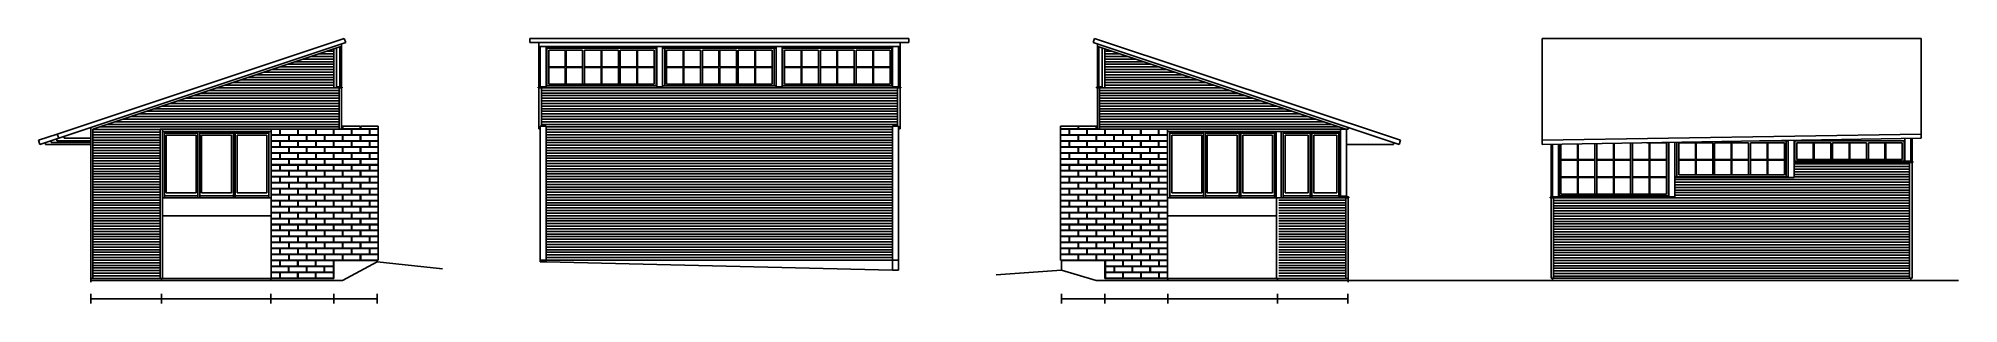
# Model space of a CAD drawing. Header units: inches. Extents: x 419 to 4751, y 1784 to 3815.
# Drawn here: x 2178 to 4751, y 1784 to 2139 of the extents above; entities that cross this region are included whole.
import ezdxf

# ---------------------------------------------------------------- set-up
doc = ezdxf.new("R2010")
doc.units = ezdxf.units.IN
doc.header["$MEASUREMENT"] = 0
for name, color, linetype in [('blocks', 251, 'Continuous'), ('e1', 253, 'Continuous'), ('e2', 251, 'Continuous'), ('walls', 7, 'Continuous')]:
    doc.layers.add(name, color=color, linetype=linetype)

msp = doc.modelspace()

# ---------------------------------------------------------------- linework, layer by layer
at = {"layer": 'blocks'}
for p, q in [((2489.5, 2010.2), (2501.2, 2010.2)), ((2489.5, 2009.7), (2513, 2009.7)), ((2501.2, 2010.2), (2501.2, 2017.7)), ((2501.7, 2017.7), (2501.7, 2010.2)), ((2501.7, 2010.2), (2525.2, 2010.2)), ((2513, 2002.2), (2513, 2009.7)), ((2513.5, 2009.7), (2537, 2009.7)), ((2513.5, 2009.7), (2513.5, 2002.2)), ((2525.2, 2010.2), (2525.2, 2017.7)), ((2525.7, 2017.7), (2525.7, 2010.2)), ((2525.7, 2010.2), (2549.2, 2010.2)), ((2537, 2002.2), (2537, 2009.7)), ((2537.5, 2009.7), (2561, 2009.7)), ((2537.5, 2009.7), (2537.5, 2002.2)), ((2549.2, 2010.2), (2549.2, 2017.7)), ((2549.7, 2017.7), (2549.7, 2010.2)), ((2549.7, 2010.2), (2573.2, 2010.2)), ((2561, 2002.2), (2561, 2009.7)), ((2561.5, 2009.7), (2585, 2009.7)), ((2561.5, 2002.2), (2561.5, 2009.7)), ((2573.2, 2010.2), (2573.2, 2017.7)), ((2573.7, 2017.7), (2573.7, 2010.2)), ((2573.7, 2010.2), (2597.2, 2010.2)), ((2583.7, 2017.7), (2597.2, 2017.7)), ((2585, 2002.2), (2585, 2009.7)), ((2585.5, 2018.2), (2585.5, 2021.7)), ((2585.5, 2018.2), (2609, 2018.2)), ((2585.5, 2009.7), (2609, 2009.7)), ((2585.5, 2002.2), (2585.5, 2009.7)), ((2597.2, 2010.2), (2597.2, 2017.7)), ((2597.7, 2017.7), (2597.7, 2010.2)), ((2597.7, 2017.7), (2621.2, 2017.7)), ((2597.7, 2010.2), (2621.2, 2010.2)), ((2609, 2018.2), (2609, 2021.7)), ((2609, 2002.2), (2609, 2009.7)), ((2609.5, 2018.2), (2609.5, 2021.7)), ((2609.5, 2018.2), (2633, 2018.2)), ((2609.5, 2009.7), (2633, 2009.7)), ((2609.5, 2002.2), (2609.5, 2009.7)), ((2621.2, 2010.2), (2621.2, 2017.7)), ((2621.7, 2017.7), (2621.7, 2010.2)), ((2621.7, 2017.7), (2633, 2017.7)), ((2621.7, 2010.2), (2633, 2010.2)), ((3570.8, 2018.2), (3547.3, 2018.2)), ((3558.6, 2017.7), (3547.3, 2017.7)), ((3558.6, 2010.2), (3547.3, 2010.2)), ((3570.8, 2009.7), (3547.3, 2009.7)), ((3558.6, 2017.7), (3558.6, 2010.2)), ((3582.6, 2017.7), (3559.1, 2017.7)), ((3559.1, 2010.2), (3559.1, 2017.7)), ((3582.6, 2010.2), (3559.1, 2010.2)), ((3570.8, 2018.2), (3570.8, 2021.7)), ((3570.8, 2002.2), (3570.8, 2009.7)), ((3571.3, 2018.2), (3571.3, 2021.7)), ((3594.8, 2018.2), (3571.3, 2018.2)), ((3594.8, 2009.7), (3571.3, 2009.7)), ((3571.3, 2002.2), (3571.3, 2009.7)), ((3582.6, 2017.7), (3582.6, 2010.2)), ((3596.6, 2017.7), (3583.1, 2017.7)), ((3583.1, 2010.2), (3583.1, 2017.7)), ((3606.6, 2010.2), (3583.1, 2010.2)), ((3594.8, 2018.2), (3594.8, 2021.7)), ((3594.8, 2002.2), (3594.8, 2009.7)), ((3595.3, 2002.2), (3595.3, 2009.7)), ((3618.8, 2009.7), (3595.3, 2009.7)), ((3606.6, 2017.7), (3606.6, 2010.2)), ((3607.1, 2010.2), (3607.1, 2017.7)), ((3630.6, 2010.2), (3607.1, 2010.2)), ((3618.8, 2002.2), (3618.8, 2009.7)), ((3642.8, 2009.7), (3619.3, 2009.7)), ((3619.3, 2002.2), (3619.3, 2009.7)), ((3630.6, 2017.7), (3630.6, 2010.2)), ((3631.1, 2010.2), (3631.1, 2017.7)), ((3654.6, 2010.2), (3631.1, 2010.2)), ((3642.8, 2009.7), (3642.8, 2002.2)), ((3666.8, 2009.7), (3643.3, 2009.7)), ((3643.3, 2002.2), (3643.3, 2009.7)), ((3654.6, 2017.7), (3654.6, 2010.2)), ((3655.1, 2010.2), (3655.1, 2017.7)), ((3678.6, 2010.2), (3655.1, 2010.2)), ((3666.8, 2009.7), (3666.8, 2002.2)), ((3667.3, 2002.2), (3667.3, 2009.7)), ((3690.8, 2009.7), (3667.3, 2009.7)), ((3678.6, 2017.7), (3678.6, 2010.2)), ((3679.1, 2010.2), (3679.1, 2017.7)), ((3690.8, 2010.2), (3679.1, 2010.2)), ((2489.5, 2002.2), (2513, 2002.2)), ((2489.5, 2001.7), (2501.2, 2001.7)), ((2489.5, 1994.2), (2501.2, 1994.2)), ((2489.5, 1993.7), (2513, 1993.7)), ((2489.5, 1986.2), (2513, 1986.2)), ((2489.5, 1985.7), (2501.2, 1985.7)), ((2501.2, 1994.2), (2501.2, 2001.7)), ((2501.2, 1978.2), (2501.2, 1985.7)), ((2501.7, 2001.7), (2525.2, 2001.7)), ((2501.7, 2001.7), (2501.7, 1994.2)), ((2501.7, 1994.2), (2525.2, 1994.2)), ((2501.7, 1985.7), (2525.2, 1985.7)), ((2501.7, 1985.7), (2501.7, 1978.2)), ((2513, 1986.2), (2513, 1993.7)), ((2513.5, 2002.2), (2537, 2002.2)), ((2513.5, 1993.7), (2537, 1993.7)), ((2513.5, 1993.7), (2513.5, 1986.2)), ((2513.5, 1986.2), (2537, 1986.2)), ((2525.2, 1994.2), (2525.2, 2001.7)), ((2525.2, 1978.2), (2525.2, 1985.7)), ((2525.7, 2001.7), (2525.7, 1994.2)), ((2525.7, 2001.7), (2549.2, 2001.7)), ((2525.7, 1994.2), (2549.2, 1994.2)), ((2525.7, 1985.7), (2525.7, 1978.2)), ((2525.7, 1985.7), (2549.2, 1985.7)), ((2537, 1986.2), (2537, 1993.7)), ((2537.5, 2002.2), (2561, 2002.2)), ((2537.5, 1993.7), (2561, 1993.7)), ((2537.5, 1993.7), (2537.5, 1986.2)), ((2537.5, 1986.2), (2561, 1986.2)), ((2549.2, 1994.2), (2549.2, 2001.7)), ((2549.2, 1978.2), (2549.2, 1985.7)), ((2549.7, 2001.7), (2573.2, 2001.7)), ((2549.7, 2001.7), (2549.7, 1994.2)), ((2549.7, 1994.2), (2573.2, 1994.2)), ((2549.7, 1985.7), (2573.2, 1985.7)), ((2549.7, 1985.7), (2549.7, 1978.2)), ((2561, 1986.2), (2561, 1993.7)), ((2561.5, 2002.2), (2585, 2002.2)), ((2561.5, 1993.7), (2585, 1993.7)), ((2561.5, 1986.2), (2561.5, 1993.7)), ((2561.5, 1986.2), (2585, 1986.2)), ((2573.2, 1994.2), (2573.2, 2001.7)), ((2573.2, 1978.2), (2573.2, 1985.7)), ((2573.7, 2001.7), (2597.2, 2001.7)), ((2573.7, 2001.7), (2573.7, 1994.2)), ((2573.7, 1994.2), (2597.2, 1994.2)), ((2573.7, 1985.7), (2597.2, 1985.7)), ((2573.7, 1985.7), (2573.7, 1978.2)), ((2585, 1986.2), (2585, 1993.7)), ((2585.5, 2002.2), (2609, 2002.2)), ((2585.5, 1993.7), (2609, 1993.7)), ((2585.5, 1986.2), (2585.5, 1993.7)), ((2585.5, 1986.2), (2609, 1986.2)), ((2597.2, 1994.2), (2597.2, 2001.7)), ((2597.2, 1978.2), (2597.2, 1985.7)), ((2597.7, 2001.7), (2597.7, 1994.2)), ((2597.7, 2001.7), (2621.2, 2001.7)), ((2597.7, 1994.2), (2621.2, 1994.2)), ((2597.7, 1985.7), (2597.7, 1978.2)), ((2597.7, 1985.7), (2621.2, 1985.7)), ((2609, 1986.2), (2609, 1993.7)), ((2609.5, 2002.2), (2633, 2002.2)), ((2609.5, 1993.7), (2633, 1993.7)), ((2609.5, 1986.2), (2609.5, 1993.7)), ((2609.5, 1986.2), (2633, 1986.2)), ((2621.2, 1994.2), (2621.2, 2001.7)), ((2621.2, 1978.2), (2621.2, 1985.7)), ((2621.7, 2001.7), (2633, 2001.7)), ((2621.7, 2001.7), (2621.7, 1994.2)), ((2621.7, 1994.2), (2633, 1994.2)), ((2621.7, 1985.7), (2633, 1985.7)), ((2621.7, 1985.7), (2621.7, 1978.2)), ((3570.8, 2002.2), (3547.3, 2002.2)), ((3558.6, 2001.7), (3547.3, 2001.7)), ((3558.6, 1994.2), (3547.3, 1994.2)), ((3570.8, 1993.7), (3547.3, 1993.7)), ((3570.8, 1986.2), (3547.3, 1986.2)), ((3558.6, 1985.7), (3547.3, 1985.7)), ((3558.6, 2001.7), (3558.6, 1994.2)), ((3558.6, 1985.7), (3558.6, 1978.2)), ((3559.1, 1994.2), (3559.1, 2001.7)), ((3582.6, 2001.7), (3559.1, 2001.7)), ((3582.6, 1994.2), (3559.1, 1994.2)), ((3559.1, 1978.2), (3559.1, 1985.7)), ((3582.6, 1985.7), (3559.1, 1985.7)), ((3570.8, 1986.2), (3570.8, 1993.7)), ((3594.8, 2002.2), (3571.3, 2002.2)), ((3594.8, 1993.7), (3571.3, 1993.7)), ((3571.3, 1986.2), (3571.3, 1993.7)), ((3594.8, 1986.2), (3571.3, 1986.2)), ((3582.6, 2001.7), (3582.6, 1994.2)), ((3582.6, 1985.7), (3582.6, 1978.2)), ((3606.6, 2001.7), (3583.1, 2001.7)), ((3583.1, 1994.2), (3583.1, 2001.7)), ((3606.6, 1994.2), (3583.1, 1994.2)), ((3606.6, 1985.7), (3583.1, 1985.7)), ((3583.1, 1978.2), (3583.1, 1985.7)), ((3594.8, 1986.2), (3594.8, 1993.7)), ((3618.8, 2002.2), (3595.3, 2002.2)), ((3595.3, 1986.2), (3595.3, 1993.7)), ((3618.8, 1993.7), (3595.3, 1993.7)), ((3618.8, 1986.2), (3595.3, 1986.2)), ((3606.6, 2001.7), (3606.6, 1994.2)), ((3606.6, 1985.7), (3606.6, 1978.2)), ((3630.6, 2001.7), (3607.1, 2001.7)), ((3607.1, 1994.2), (3607.1, 2001.7)), ((3630.6, 1994.2), (3607.1, 1994.2)), ((3630.6, 1985.7), (3607.1, 1985.7)), ((3607.1, 1978.2), (3607.1, 1985.7)), ((3618.8, 1986.2), (3618.8, 1993.7)), ((3642.8, 2002.2), (3619.3, 2002.2)), ((3642.8, 1993.7), (3619.3, 1993.7)), ((3619.3, 1986.2), (3619.3, 1993.7)), ((3642.8, 1986.2), (3619.3, 1986.2)), ((3630.6, 2001.7), (3630.6, 1994.2)), ((3630.6, 1985.7), (3630.6, 1978.2)), ((3654.6, 2001.7), (3631.1, 2001.7)), ((3631.1, 1994.2), (3631.1, 2001.7)), ((3654.6, 1994.2), (3631.1, 1994.2)), ((3654.6, 1985.7), (3631.1, 1985.7)), ((3631.1, 1978.2), (3631.1, 1985.7)), ((3642.8, 1993.7), (3642.8, 1986.2)), ((3666.8, 2002.2), (3643.3, 2002.2)), ((3666.8, 1993.7), (3643.3, 1993.7)), ((3643.3, 1986.2), (3643.3, 1993.7)), ((3666.8, 1986.2), (3643.3, 1986.2)), ((3654.6, 2001.7), (3654.6, 1994.2)), ((3654.6, 1985.7), (3654.6, 1978.2)), ((3678.6, 2001.7), (3655.1, 2001.7)), ((3655.1, 1994.2), (3655.1, 2001.7)), ((3678.6, 1994.2), (3655.1, 1994.2)), ((3678.6, 1985.7), (3655.1, 1985.7)), ((3655.1, 1978.2), (3655.1, 1985.7)), ((3666.8, 1993.7), (3666.8, 1986.2)), ((3690.8, 2002.2), (3667.3, 2002.2)), ((3667.3, 1986.2), (3667.3, 1993.7)), ((3690.8, 1993.7), (3667.3, 1993.7)), ((3690.8, 1986.2), (3667.3, 1986.2)), ((3678.6, 2001.7), (3678.6, 1994.2)), ((3678.6, 1985.7), (3678.6, 1978.2)), ((3679.1, 1994.2), (3679.1, 2001.7)), ((3690.8, 2001.7), (3679.1, 2001.7)), ((3690.8, 1994.2), (3679.1, 1994.2)), ((3679.1, 1978.2), (3679.1, 1985.7)), ((3690.8, 1985.7), (3679.1, 1985.7)), ((2489.5, 1978.2), (2501.2, 1978.2)), ((2489.5, 1977.7), (2513, 1977.7)), ((2489.5, 1970.2), (2513, 1970.2)), ((2489.5, 1969.7), (2501.2, 1969.7)), ((2489.5, 1962.2), (2501.2, 1962.2)), ((2489.5, 1961.7), (2513, 1961.7)), ((2501.2, 1962.2), (2501.2, 1969.7)), ((2501.7, 1978.2), (2525.2, 1978.2)), ((2501.7, 1969.7), (2525.2, 1969.7)), ((2501.7, 1969.7), (2501.7, 1962.2)), ((2501.7, 1962.2), (2525.2, 1962.2)), ((2513, 1970.2), (2513, 1977.7)), ((2513, 1954.2), (2513, 1961.7)), ((2513.5, 1977.7), (2537, 1977.7)), ((2513.5, 1977.7), (2513.5, 1970.2)), ((2513.5, 1970.2), (2537, 1970.2)), ((2513.5, 1961.7), (2537, 1961.7)), ((2513.5, 1961.7), (2513.5, 1954.2)), ((2525.2, 1962.2), (2525.2, 1969.7)), ((2525.7, 1978.2), (2549.2, 1978.2)), ((2525.7, 1969.7), (2549.2, 1969.7)), ((2525.7, 1969.7), (2525.7, 1962.2)), ((2525.7, 1962.2), (2549.2, 1962.2)), ((2537, 1970.2), (2537, 1977.7)), ((2537, 1954.2), (2537, 1961.7)), ((2537.5, 1977.7), (2561, 1977.7)), ((2537.5, 1977.7), (2537.5, 1970.2)), ((2537.5, 1970.2), (2561, 1970.2)), ((2537.5, 1961.7), (2561, 1961.7)), ((2537.5, 1961.7), (2537.5, 1954.2)), ((2549.2, 1962.2), (2549.2, 1969.7)), ((2549.7, 1978.2), (2573.2, 1978.2)), ((2549.7, 1969.7), (2573.2, 1969.7)), ((2549.7, 1969.7), (2549.7, 1962.2)), ((2549.7, 1962.2), (2573.2, 1962.2)), ((2561, 1970.2), (2561, 1977.7)), ((2561, 1954.2), (2561, 1961.7)), ((2561.5, 1970.2), (2561.5, 1977.7)), ((2561.5, 1977.7), (2585, 1977.7)), ((2561.5, 1970.2), (2585, 1970.2)), ((2561.5, 1961.7), (2585, 1961.7)), ((2561.5, 1954.2), (2561.5, 1961.7)), ((2573.2, 1962.2), (2573.2, 1969.7)), ((2573.7, 1978.2), (2597.2, 1978.2)), ((2573.7, 1969.7), (2597.2, 1969.7)), ((2573.7, 1969.7), (2573.7, 1962.2)), ((2573.7, 1962.2), (2597.2, 1962.2)), ((2585, 1970.2), (2585, 1977.7)), ((2585, 1954.2), (2585, 1961.7)), ((2585.5, 1977.7), (2609, 1977.7)), ((2585.5, 1970.2), (2585.5, 1977.7)), ((2585.5, 1970.2), (2609, 1970.2)), ((2585.5, 1961.7), (2609, 1961.7)), ((2585.5, 1954.2), (2585.5, 1961.7)), ((2597.2, 1962.2), (2597.2, 1969.7)), ((2597.7, 1978.2), (2621.2, 1978.2)), ((2597.7, 1969.7), (2621.2, 1969.7)), ((2597.7, 1969.7), (2597.7, 1962.2)), ((2597.7, 1962.2), (2621.2, 1962.2)), ((2609, 1970.2), (2609, 1977.7)), ((2609, 1954.2), (2609, 1961.7)), ((2609.5, 1977.7), (2633, 1977.7)), ((2609.5, 1970.2), (2609.5, 1977.7)), ((2609.5, 1970.2), (2633, 1970.2)), ((2609.5, 1961.7), (2633, 1961.7)), ((2609.5, 1954.2), (2609.5, 1961.7)), ((2621.2, 1962.2), (2621.2, 1969.7)), ((2621.7, 1978.2), (2633, 1978.2)), ((2621.7, 1969.7), (2633, 1969.7)), ((2621.7, 1969.7), (2621.7, 1962.2)), ((2621.7, 1962.2), (2633, 1962.2)), ((3558.6, 1978.2), (3547.3, 1978.2)), ((3570.8, 1977.7), (3547.3, 1977.7)), ((3570.8, 1970.2), (3547.3, 1970.2)), ((3558.6, 1969.7), (3547.3, 1969.7)), ((3558.6, 1962.2), (3547.3, 1962.2)), ((3570.8, 1961.7), (3547.3, 1961.7)), ((3558.6, 1969.7), (3558.6, 1962.2)), ((3582.6, 1978.2), (3559.1, 1978.2)), ((3559.1, 1962.2), (3559.1, 1969.7)), ((3582.6, 1969.7), (3559.1, 1969.7)), ((3582.6, 1962.2), (3559.1, 1962.2)), ((3570.8, 1970.2), (3570.8, 1977.7)), ((3570.8, 1954.2), (3570.8, 1961.7)), ((3571.3, 1970.2), (3571.3, 1977.7)), ((3594.8, 1977.7), (3571.3, 1977.7)), ((3594.8, 1970.2), (3571.3, 1970.2)), ((3594.8, 1961.7), (3571.3, 1961.7)), ((3571.3, 1954.2), (3571.3, 1961.7)), ((3582.6, 1969.7), (3582.6, 1962.2)), ((3606.6, 1978.2), (3583.1, 1978.2)), ((3606.6, 1969.7), (3583.1, 1969.7)), ((3583.1, 1962.2), (3583.1, 1969.7)), ((3606.6, 1962.2), (3583.1, 1962.2)), ((3594.8, 1970.2), (3594.8, 1977.7)), ((3594.8, 1954.2), (3594.8, 1961.7)), ((3595.3, 1970.2), (3595.3, 1977.7)), ((3618.8, 1977.7), (3595.3, 1977.7)), ((3618.8, 1970.2), (3595.3, 1970.2)), ((3595.3, 1954.2), (3595.3, 1961.7)), ((3618.8, 1961.7), (3595.3, 1961.7)), ((3606.6, 1969.7), (3606.6, 1962.2)), ((3630.6, 1978.2), (3607.1, 1978.2)), ((3630.6, 1969.7), (3607.1, 1969.7)), ((3607.1, 1962.2), (3607.1, 1969.7)), ((3630.6, 1962.2), (3607.1, 1962.2)), ((3618.8, 1970.2), (3618.8, 1977.7)), ((3618.8, 1954.2), (3618.8, 1961.7)), ((3642.8, 1977.7), (3619.3, 1977.7)), ((3619.3, 1970.2), (3619.3, 1977.7)), ((3642.8, 1970.2), (3619.3, 1970.2)), ((3642.8, 1961.7), (3619.3, 1961.7)), ((3619.3, 1954.2), (3619.3, 1961.7)), ((3630.6, 1969.7), (3630.6, 1962.2)), ((3654.6, 1978.2), (3631.1, 1978.2)), ((3631.1, 1962.2), (3631.1, 1969.7)), ((3654.6, 1969.7), (3631.1, 1969.7)), ((3654.6, 1962.2), (3631.1, 1962.2)), ((3642.8, 1977.7), (3642.8, 1970.2)), ((3642.8, 1961.7), (3642.8, 1954.2)), ((3643.3, 1970.2), (3643.3, 1977.7)), ((3666.8, 1977.7), (3643.3, 1977.7)), ((3666.8, 1970.2), (3643.3, 1970.2)), ((3666.8, 1961.7), (3643.3, 1961.7)), ((3643.3, 1954.2), (3643.3, 1961.7)), ((3654.6, 1969.7), (3654.6, 1962.2)), ((3678.6, 1978.2), (3655.1, 1978.2)), ((3678.6, 1969.7), (3655.1, 1969.7)), ((3655.1, 1962.2), (3655.1, 1969.7)), ((3678.6, 1962.2), (3655.1, 1962.2)), ((3666.8, 1977.7), (3666.8, 1970.2)), ((3666.8, 1961.7), (3666.8, 1954.2)), ((3667.3, 1970.2), (3667.3, 1977.7)), ((3690.8, 1977.7), (3667.3, 1977.7)), ((3690.8, 1970.2), (3667.3, 1970.2)), ((3667.3, 1954.2), (3667.3, 1961.7)), ((3690.8, 1961.7), (3667.3, 1961.7)), ((3678.6, 1969.7), (3678.6, 1962.2)), ((3690.8, 1978.2), (3679.1, 1978.2)), ((3679.1, 1962.2), (3679.1, 1969.7)), ((3690.8, 1969.7), (3679.1, 1969.7)), ((3690.8, 1962.2), (3679.1, 1962.2)), ((2489.5, 1954.2), (2513, 1954.2)), ((2489.5, 1953.7), (2501.2, 1953.7)), ((2489.5, 1946.2), (2501.2, 1946.2)), ((2489.5, 1945.7), (2513, 1945.7)), ((2489.5, 1938.2), (2513, 1938.2)), ((2489.5, 1937.7), (2501.2, 1937.7)), ((2489.5, 1930.2), (2501.2, 1930.2)), ((2501.2, 1946.2), (2501.2, 1953.7)), ((2501.2, 1930.2), (2501.2, 1937.7)), ((2501.7, 1953.7), (2525.2, 1953.7)), ((2501.7, 1953.7), (2501.7, 1946.2)), ((2501.7, 1946.2), (2525.2, 1946.2)), ((2501.7, 1937.7), (2525.2, 1937.7)), ((2501.7, 1937.7), (2501.7, 1930.2)), ((2501.7, 1930.2), (2525.2, 1930.2)), ((2513, 1938.2), (2513, 1945.7)), ((2513.5, 1954.2), (2537, 1954.2)), ((2513.5, 1945.7), (2513.5, 1938.2)), ((2513.5, 1945.7), (2537, 1945.7)), ((2513.5, 1938.2), (2537, 1938.2)), ((2525.2, 1946.2), (2525.2, 1953.7)), ((2525.2, 1930.2), (2525.2, 1937.7)), ((2525.7, 1953.7), (2525.7, 1946.2)), ((2525.7, 1953.7), (2549.2, 1953.7)), ((2525.7, 1946.2), (2549.2, 1946.2)), ((2525.7, 1937.7), (2549.2, 1937.7)), ((2525.7, 1937.7), (2525.7, 1930.2)), ((2525.7, 1930.2), (2549.2, 1930.2)), ((2537, 1938.2), (2537, 1945.7)), ((2537.5, 1954.2), (2561, 1954.2)), ((2537.5, 1945.7), (2561, 1945.7)), ((2537.5, 1945.7), (2537.5, 1938.2)), ((2537.5, 1938.2), (2561, 1938.2)), ((2549.2, 1946.2), (2549.2, 1953.7)), ((2549.2, 1930.2), (2549.2, 1937.7)), ((2549.7, 1953.7), (2573.2, 1953.7)), ((2549.7, 1953.7), (2549.7, 1946.2)), ((2549.7, 1946.2), (2573.2, 1946.2)), ((2549.7, 1937.7), (2573.2, 1937.7)), ((2549.7, 1937.7), (2549.7, 1930.2)), ((2549.7, 1930.2), (2573.2, 1930.2)), ((2561, 1938.2), (2561, 1945.7)), ((2561.5, 1954.2), (2585, 1954.2)), ((2561.5, 1938.2), (2561.5, 1945.7)), ((2561.5, 1945.7), (2585, 1945.7)), ((2561.5, 1938.2), (2585, 1938.2)), ((2573.2, 1946.2), (2573.2, 1953.7)), ((2573.2, 1930.2), (2573.2, 1937.7)), ((2573.7, 1953.7), (2597.2, 1953.7)), ((2573.7, 1953.7), (2573.7, 1946.2)), ((2573.7, 1946.2), (2597.2, 1946.2)), ((2573.7, 1937.7), (2597.2, 1937.7)), ((2573.7, 1937.7), (2573.7, 1930.2)), ((2573.7, 1930.2), (2597.2, 1930.2)), ((2585, 1938.2), (2585, 1945.7)), ((2585.5, 1954.2), (2609, 1954.2)), ((2585.5, 1938.2), (2585.5, 1945.7)), ((2585.5, 1945.7), (2609, 1945.7)), ((2585.5, 1938.2), (2609, 1938.2)), ((2597.2, 1946.2), (2597.2, 1953.7)), ((2597.2, 1930.2), (2597.2, 1937.7)), ((2597.7, 1953.7), (2597.7, 1946.2)), ((2597.7, 1953.7), (2621.2, 1953.7)), ((2597.7, 1946.2), (2621.2, 1946.2)), ((2597.7, 1937.7), (2621.2, 1937.7)), ((2597.7, 1937.7), (2597.7, 1930.2)), ((2597.7, 1930.2), (2621.2, 1930.2)), ((2609, 1938.2), (2609, 1945.7)), ((2609.5, 1954.2), (2633, 1954.2)), ((2609.5, 1945.7), (2633, 1945.7)), ((2609.5, 1938.2), (2609.5, 1945.7)), ((2609.5, 1938.2), (2633, 1938.2)), ((2621.2, 1946.2), (2621.2, 1953.7)), ((2621.2, 1930.2), (2621.2, 1937.7)), ((2621.7, 1953.7), (2633, 1953.7)), ((2621.7, 1953.7), (2621.7, 1946.2)), ((2621.7, 1946.2), (2633, 1946.2)), ((2621.7, 1937.7), (2633, 1937.7)), ((2621.7, 1937.7), (2621.7, 1930.2)), ((2621.7, 1930.2), (2633, 1930.2)), ((3570.8, 1954.2), (3547.3, 1954.2)), ((3558.6, 1953.7), (3547.3, 1953.7)), ((3558.6, 1946.2), (3547.3, 1946.2)), ((3570.8, 1945.7), (3547.3, 1945.7)), ((3570.8, 1938.2), (3547.3, 1938.2)), ((3558.6, 1937.7), (3547.3, 1937.7)), ((3558.6, 1930.2), (3547.3, 1930.2)), ((3558.6, 1953.7), (3558.6, 1946.2)), ((3558.6, 1937.7), (3558.6, 1930.2)), ((3559.1, 1946.2), (3559.1, 1953.7)), ((3582.6, 1953.7), (3559.1, 1953.7)), ((3582.6, 1946.2), (3559.1, 1946.2)), ((3582.6, 1937.7), (3559.1, 1937.7)), ((3559.1, 1930.2), (3559.1, 1937.7)), ((3582.6, 1930.2), (3559.1, 1930.2)), ((3570.8, 1938.2), (3570.8, 1945.7)), ((3594.8, 1954.2), (3571.3, 1954.2)), ((3594.8, 1945.7), (3571.3, 1945.7)), ((3571.3, 1938.2), (3571.3, 1945.7)), ((3594.8, 1938.2), (3571.3, 1938.2)), ((3582.6, 1953.7), (3582.6, 1946.2)), ((3582.6, 1937.7), (3582.6, 1930.2)), ((3606.6, 1953.7), (3583.1, 1953.7)), ((3583.1, 1946.2), (3583.1, 1953.7)), ((3606.6, 1946.2), (3583.1, 1946.2)), ((3606.6, 1937.7), (3583.1, 1937.7)), ((3583.1, 1930.2), (3583.1, 1937.7)), ((3606.6, 1930.2), (3583.1, 1930.2)), ((3594.8, 1938.2), (3594.8, 1945.7)), ((3618.8, 1954.2), (3595.3, 1954.2)), ((3618.8, 1945.7), (3595.3, 1945.7)), ((3595.3, 1938.2), (3595.3, 1945.7)), ((3618.8, 1938.2), (3595.3, 1938.2)), ((3606.6, 1953.7), (3606.6, 1946.2)), ((3606.6, 1937.7), (3606.6, 1930.2)), ((3630.6, 1953.7), (3607.1, 1953.7)), ((3607.1, 1946.2), (3607.1, 1953.7)), ((3630.6, 1946.2), (3607.1, 1946.2)), ((3630.6, 1937.7), (3607.1, 1937.7)), ((3607.1, 1930.2), (3607.1, 1937.7)), ((3630.6, 1930.2), (3607.1, 1930.2)), ((3618.8, 1938.2), (3618.8, 1945.7)), ((3642.8, 1954.2), (3619.3, 1954.2)), ((3642.8, 1945.7), (3619.3, 1945.7)), ((3619.3, 1938.2), (3619.3, 1945.7)), ((3642.8, 1938.2), (3619.3, 1938.2)), ((3630.6, 1953.7), (3630.6, 1946.2)), ((3630.6, 1937.7), (3630.6, 1930.2)), ((3654.6, 1953.7), (3631.1, 1953.7)), ((3631.1, 1946.2), (3631.1, 1953.7)), ((3654.6, 1946.2), (3631.1, 1946.2)), ((3631.1, 1930.2), (3631.1, 1937.7)), ((3654.6, 1937.7), (3631.1, 1937.7)), ((3654.6, 1930.2), (3631.1, 1930.2)), ((3642.8, 1945.7), (3642.8, 1938.2)), ((3666.8, 1954.2), (3643.3, 1954.2)), ((3666.8, 1945.7), (3643.3, 1945.7)), ((3643.3, 1938.2), (3643.3, 1945.7)), ((3666.8, 1938.2), (3643.3, 1938.2)), ((3654.6, 1953.7), (3654.6, 1946.2)), ((3654.6, 1937.7), (3654.6, 1930.2)), ((3678.6, 1953.7), (3655.1, 1953.7)), ((3655.1, 1946.2), (3655.1, 1953.7)), ((3678.6, 1946.2), (3655.1, 1946.2)), ((3678.6, 1937.7), (3655.1, 1937.7)), ((3655.1, 1930.2), (3655.1, 1937.7)), ((3678.6, 1930.2), (3655.1, 1930.2)), ((3666.8, 1945.7), (3666.8, 1938.2)), ((3690.8, 1954.2), (3667.3, 1954.2)), ((3690.8, 1945.7), (3667.3, 1945.7)), ((3667.3, 1938.2), (3667.3, 1945.7)), ((3690.8, 1938.2), (3667.3, 1938.2)), ((3678.6, 1953.7), (3678.6, 1946.2)), ((3678.6, 1937.7), (3678.6, 1930.2)), ((3679.1, 1946.2), (3679.1, 1953.7)), ((3690.8, 1953.7), (3679.1, 1953.7)), ((3690.8, 1946.2), (3679.1, 1946.2)), ((3679.1, 1930.2), (3679.1, 1937.7)), ((3690.8, 1937.7), (3679.1, 1937.7)), ((3690.8, 1930.2), (3679.1, 1930.2)), ((2489.5, 1929.7), (2513, 1929.7)), ((2489.5, 1922.2), (2513, 1922.2)), ((2489.5, 1921.7), (2501.2, 1921.7)), ((2489.5, 1914.2), (2501.2, 1914.2)), ((2489.5, 1913.7), (2513, 1913.7)), ((2489.5, 1906.2), (2513, 1906.2)), ((2489.5, 1905.7), (2501.2, 1905.7)), ((2501.2, 1914.2), (2501.2, 1921.7)), ((2501.2, 1898.2), (2501.2, 1905.7)), ((2501.7, 1921.7), (2525.2, 1921.7)), ((2501.7, 1921.7), (2501.7, 1914.2)), ((2501.7, 1914.2), (2525.2, 1914.2)), ((2501.7, 1905.7), (2525.2, 1905.7)), ((2501.7, 1905.7), (2501.7, 1898.2)), ((2513, 1922.2), (2513, 1929.7)), ((2513, 1906.2), (2513, 1913.7)), ((2513.5, 1929.7), (2537, 1929.7)), ((2513.5, 1929.7), (2513.5, 1922.2)), ((2513.5, 1922.2), (2537, 1922.2)), ((2513.5, 1913.7), (2537, 1913.7)), ((2513.5, 1913.7), (2513.5, 1906.2)), ((2513.5, 1906.2), (2537, 1906.2)), ((2525.2, 1914.2), (2525.2, 1921.7)), ((2525.2, 1898.2), (2525.2, 1905.7)), ((2525.7, 1921.7), (2549.2, 1921.7)), ((2525.7, 1921.7), (2525.7, 1914.2)), ((2525.7, 1914.2), (2549.2, 1914.2)), ((2525.7, 1905.7), (2549.2, 1905.7)), ((2525.7, 1905.7), (2525.7, 1898.2)), ((2537, 1922.2), (2537, 1929.7)), ((2537, 1906.2), (2537, 1913.7)), ((2537.5, 1929.7), (2561, 1929.7)), ((2537.5, 1929.7), (2537.5, 1922.2)), ((2537.5, 1922.2), (2561, 1922.2)), ((2537.5, 1913.7), (2561, 1913.7)), ((2537.5, 1913.7), (2537.5, 1906.2)), ((2537.5, 1906.2), (2561, 1906.2)), ((2549.2, 1914.2), (2549.2, 1921.7)), ((2549.2, 1898.2), (2549.2, 1905.7)), ((2549.7, 1921.7), (2573.2, 1921.7)), ((2549.7, 1921.7), (2549.7, 1914.2)), ((2549.7, 1914.2), (2573.2, 1914.2)), ((2549.7, 1905.7), (2573.2, 1905.7)), ((2549.7, 1905.7), (2549.7, 1898.2)), ((2561, 1922.2), (2561, 1929.7)), ((2561, 1906.2), (2561, 1913.7)), ((2561.5, 1929.7), (2585, 1929.7)), ((2561.5, 1922.2), (2561.5, 1929.7)), ((2561.5, 1922.2), (2585, 1922.2)), ((2561.5, 1913.7), (2585, 1913.7)), ((2561.5, 1906.2), (2561.5, 1913.7)), ((2561.5, 1906.2), (2585, 1906.2)), ((2573.2, 1914.2), (2573.2, 1921.7)), ((2573.2, 1898.2), (2573.2, 1905.7)), ((2573.7, 1921.7), (2597.2, 1921.7)), ((2573.7, 1921.7), (2573.7, 1914.2)), ((2573.7, 1914.2), (2597.2, 1914.2)), ((2573.7, 1905.7), (2597.2, 1905.7)), ((2573.7, 1905.7), (2573.7, 1898.2)), ((2585, 1922.2), (2585, 1929.7)), ((2585, 1906.2), (2585, 1913.7)), ((2585.5, 1929.7), (2609, 1929.7)), ((2585.5, 1922.2), (2585.5, 1929.7)), ((2585.5, 1922.2), (2609, 1922.2)), ((2585.5, 1913.7), (2609, 1913.7)), ((2585.5, 1906.2), (2585.5, 1913.7)), ((2585.5, 1906.2), (2609, 1906.2)), ((2597.2, 1914.2), (2597.2, 1921.7)), ((2597.2, 1898.2), (2597.2, 1905.7)), ((2597.7, 1921.7), (2621.2, 1921.7)), ((2597.7, 1921.7), (2597.7, 1914.2)), ((2597.7, 1914.2), (2621.2, 1914.2)), ((2597.7, 1905.7), (2621.2, 1905.7)), ((2597.7, 1905.7), (2597.7, 1898.2)), ((2609, 1922.2), (2609, 1929.7)), ((2609, 1906.2), (2609, 1913.7)), ((2609.5, 1929.7), (2633, 1929.7)), ((2609.5, 1922.2), (2609.5, 1929.7)), ((2609.5, 1922.2), (2633, 1922.2)), ((2609.5, 1913.7), (2633, 1913.7)), ((2609.5, 1906.2), (2609.5, 1913.7)), ((2609.5, 1906.2), (2633, 1906.2)), ((2621.2, 1914.2), (2621.2, 1921.7)), ((2621.2, 1898.2), (2621.2, 1905.7)), ((2621.7, 1921.7), (2633, 1921.7)), ((2621.7, 1921.7), (2621.7, 1914.2)), ((2621.7, 1914.2), (2633, 1914.2)), ((2621.7, 1905.7), (2633, 1905.7)), ((2621.7, 1905.7), (2621.7, 1898.2)), ((3570.8, 1929.7), (3547.3, 1929.7)), ((3570.8, 1922.2), (3547.3, 1922.2)), ((3558.6, 1921.7), (3547.3, 1921.7)), ((3558.6, 1914.2), (3547.3, 1914.2)), ((3570.8, 1913.7), (3547.3, 1913.7)), ((3570.8, 1906.2), (3547.3, 1906.2)), ((3558.6, 1905.7), (3547.3, 1905.7)), ((3558.6, 1921.7), (3558.6, 1914.2)), ((3558.6, 1905.7), (3558.6, 1898.2)), ((3582.6, 1921.7), (3559.1, 1921.7)), ((3559.1, 1914.2), (3559.1, 1921.7)), ((3582.6, 1914.2), (3559.1, 1914.2)), ((3559.1, 1898.2), (3559.1, 1905.7)), ((3582.6, 1905.7), (3559.1, 1905.7)), ((3570.8, 1922.2), (3570.8, 1929.7)), ((3570.8, 1906.2), (3570.8, 1913.7)), ((3594.8, 1929.7), (3571.3, 1929.7)), ((3571.3, 1922.2), (3571.3, 1929.7)), ((3594.8, 1922.2), (3571.3, 1922.2)), ((3594.8, 1913.7), (3571.3, 1913.7)), ((3571.3, 1906.2), (3571.3, 1913.7)), ((3594.8, 1906.2), (3571.3, 1906.2)), ((3582.6, 1921.7), (3582.6, 1914.2)), ((3582.6, 1905.7), (3582.6, 1898.2)), ((3606.6, 1921.7), (3583.1, 1921.7)), ((3583.1, 1914.2), (3583.1, 1921.7)), ((3606.6, 1914.2), (3583.1, 1914.2)), ((3583.1, 1898.2), (3583.1, 1905.7)), ((3606.6, 1905.7), (3583.1, 1905.7)), ((3594.8, 1922.2), (3594.8, 1929.7)), ((3594.8, 1906.2), (3594.8, 1913.7)), ((3595.3, 1922.2), (3595.3, 1929.7)), ((3618.8, 1929.7), (3595.3, 1929.7)), ((3618.8, 1922.2), (3595.3, 1922.2)), ((3595.3, 1906.2), (3595.3, 1913.7)), ((3618.8, 1913.7), (3595.3, 1913.7)), ((3618.8, 1906.2), (3595.3, 1906.2)), ((3606.6, 1921.7), (3606.6, 1914.2)), ((3606.6, 1905.7), (3606.6, 1898.2)), ((3630.6, 1921.7), (3607.1, 1921.7)), ((3607.1, 1914.2), (3607.1, 1921.7)), ((3630.6, 1914.2), (3607.1, 1914.2)), ((3607.1, 1898.2), (3607.1, 1905.7)), ((3630.6, 1905.7), (3607.1, 1905.7)), ((3618.8, 1922.2), (3618.8, 1929.7)), ((3618.8, 1906.2), (3618.8, 1913.7)), ((3642.8, 1929.7), (3619.3, 1929.7)), ((3619.3, 1922.2), (3619.3, 1929.7)), ((3642.8, 1922.2), (3619.3, 1922.2)), ((3642.8, 1913.7), (3619.3, 1913.7)), ((3619.3, 1906.2), (3619.3, 1913.7)), ((3642.8, 1906.2), (3619.3, 1906.2)), ((3630.6, 1921.7), (3630.6, 1914.2)), ((3630.6, 1905.7), (3630.6, 1898.2)), ((3631.1, 1914.2), (3631.1, 1921.7)), ((3654.6, 1921.7), (3631.1, 1921.7)), ((3654.6, 1914.2), (3631.1, 1914.2)), ((3631.1, 1898.2), (3631.1, 1905.7)), ((3654.6, 1905.7), (3631.1, 1905.7)), ((3642.8, 1929.7), (3642.8, 1922.2)), ((3642.8, 1913.7), (3642.8, 1906.2)), ((3666.8, 1929.7), (3643.3, 1929.7)), ((3643.3, 1922.2), (3643.3, 1929.7)), ((3666.8, 1922.2), (3643.3, 1922.2)), ((3666.8, 1913.7), (3643.3, 1913.7)), ((3643.3, 1906.2), (3643.3, 1913.7)), ((3666.8, 1906.2), (3643.3, 1906.2)), ((3654.6, 1921.7), (3654.6, 1914.2)), ((3654.6, 1905.7), (3654.6, 1898.2)), ((3678.6, 1921.7), (3655.1, 1921.7)), ((3655.1, 1914.2), (3655.1, 1921.7)), ((3678.6, 1914.2), (3655.1, 1914.2)), ((3655.1, 1898.2), (3655.1, 1905.7)), ((3678.6, 1905.7), (3655.1, 1905.7)), ((3666.8, 1929.7), (3666.8, 1922.2)), ((3666.8, 1913.7), (3666.8, 1906.2)), ((3667.3, 1922.2), (3667.3, 1929.7)), ((3690.8, 1929.7), (3667.3, 1929.7)), ((3690.8, 1922.2), (3667.3, 1922.2)), ((3667.3, 1906.2), (3667.3, 1913.7)), ((3690.8, 1913.7), (3667.3, 1913.7)), ((3690.8, 1906.2), (3667.3, 1906.2)), ((3678.6, 1921.7), (3678.6, 1914.2)), ((3678.6, 1905.7), (3678.6, 1898.2)), ((3679.1, 1914.2), (3679.1, 1921.7)), ((3690.8, 1921.7), (3679.1, 1921.7)), ((3690.8, 1914.2), (3679.1, 1914.2)), ((3679.1, 1898.2), (3679.1, 1905.7)), ((3690.8, 1905.7), (3679.1, 1905.7)), ((2489.5, 1898.2), (2501.2, 1898.2)), ((2489.5, 1897.7), (2513, 1897.7)), ((2489.5, 1890.2), (2513, 1890.2)), ((2489.5, 1889.7), (2501.2, 1889.7)), ((2489.5, 1882.2), (2501.2, 1882.2)), ((2489.5, 1881.7), (2513, 1881.7)), ((2501.2, 1882.2), (2501.2, 1889.7)), ((2501.7, 1898.2), (2525.2, 1898.2)), ((2501.7, 1889.7), (2525.2, 1889.7)), ((2501.7, 1889.7), (2501.7, 1882.2)), ((2501.7, 1882.2), (2525.2, 1882.2)), ((2513, 1890.2), (2513, 1897.7)), ((2513, 1874.2), (2513, 1881.7)), ((2513.5, 1897.7), (2537, 1897.7)), ((2513.5, 1897.7), (2513.5, 1890.2)), ((2513.5, 1890.2), (2537, 1890.2)), ((2513.5, 1881.7), (2537, 1881.7)), ((2513.5, 1881.7), (2513.5, 1874.2)), ((2525.2, 1882.2), (2525.2, 1889.7)), ((2525.7, 1898.2), (2549.2, 1898.2)), ((2525.7, 1889.7), (2549.2, 1889.7)), ((2525.7, 1889.7), (2525.7, 1882.2)), ((2525.7, 1882.2), (2549.2, 1882.2)), ((2537, 1890.2), (2537, 1897.7)), ((2537, 1874.2), (2537, 1881.7)), ((2537.5, 1897.7), (2561, 1897.7)), ((2537.5, 1897.7), (2537.5, 1890.2)), ((2537.5, 1890.2), (2561, 1890.2)), ((2537.5, 1881.7), (2561, 1881.7)), ((2537.5, 1881.7), (2537.5, 1874.2)), ((2549.2, 1882.2), (2549.2, 1889.7)), ((2549.7, 1898.2), (2573.2, 1898.2)), ((2549.7, 1889.7), (2573.2, 1889.7)), ((2549.7, 1889.7), (2549.7, 1882.2)), ((2549.7, 1882.2), (2573.2, 1882.2)), ((2561, 1890.2), (2561, 1897.7)), ((2561, 1874.2), (2561, 1881.7)), ((2561.5, 1897.7), (2585, 1897.7)), ((2561.5, 1890.2), (2561.5, 1897.7)), ((2561.5, 1890.2), (2585, 1890.2)), ((2561.5, 1881.7), (2585, 1881.7)), ((2561.5, 1874.2), (2561.5, 1881.7)), ((2573.2, 1882.2), (2573.2, 1889.7)), ((2573.7, 1898.2), (2597.2, 1898.2)), ((2573.7, 1889.7), (2597.2, 1889.7)), ((2573.7, 1889.7), (2573.7, 1882.2)), ((2573.7, 1882.2), (2597.2, 1882.2)), ((2585, 1890.2), (2585, 1897.7)), ((2585, 1874.2), (2585, 1881.7)), ((2585.5, 1897.7), (2609, 1897.7)), ((2585.5, 1890.2), (2585.5, 1897.7)), ((2585.5, 1890.2), (2609, 1890.2)), ((2585.5, 1881.7), (2609, 1881.7)), ((2585.5, 1874.2), (2585.5, 1881.7)), ((2597.2, 1882.2), (2597.2, 1889.7)), ((2597.7, 1898.2), (2621.2, 1898.2)), ((2597.7, 1889.7), (2621.2, 1889.7)), ((2597.7, 1889.7), (2597.7, 1882.2)), ((2597.7, 1882.2), (2621.2, 1882.2)), ((2609, 1890.2), (2609, 1897.7)), ((2609, 1874.2), (2609, 1881.7)), ((2609.5, 1897.7), (2633, 1897.7)), ((2609.5, 1890.2), (2609.5, 1897.7)), ((2609.5, 1890.2), (2633, 1890.2)), ((2609.5, 1881.7), (2633, 1881.7)), ((2609.5, 1874.2), (2609.5, 1881.7)), ((2621.2, 1882.2), (2621.2, 1889.7)), ((2621.7, 1898.2), (2633, 1898.2)), ((2621.7, 1889.7), (2633, 1889.7)), ((2621.7, 1889.7), (2621.7, 1882.2)), ((2621.7, 1882.2), (2633, 1882.2)), ((3558.6, 1898.2), (3547.3, 1898.2)), ((3570.8, 1897.7), (3547.3, 1897.7)), ((3570.8, 1890.2), (3547.3, 1890.2)), ((3558.6, 1889.7), (3547.3, 1889.7)), ((3558.6, 1882.2), (3547.3, 1882.2)), ((3570.8, 1881.7), (3547.3, 1881.7)), ((3558.6, 1889.7), (3558.6, 1882.2)), ((3582.6, 1898.2), (3559.1, 1898.2)), ((3582.6, 1889.7), (3559.1, 1889.7)), ((3559.1, 1882.2), (3559.1, 1889.7)), ((3582.6, 1882.2), (3559.1, 1882.2)), ((3570.8, 1890.2), (3570.8, 1897.7)), ((3570.8, 1874.2), (3570.8, 1881.7)), ((3594.8, 1897.7), (3571.3, 1897.7)), ((3571.3, 1890.2), (3571.3, 1897.7)), ((3594.8, 1890.2), (3571.3, 1890.2)), ((3594.8, 1881.7), (3571.3, 1881.7)), ((3571.3, 1874.2), (3571.3, 1881.7)), ((3582.6, 1889.7), (3582.6, 1882.2)), ((3606.6, 1898.2), (3583.1, 1898.2)), ((3606.6, 1889.7), (3583.1, 1889.7)), ((3583.1, 1882.2), (3583.1, 1889.7)), ((3606.6, 1882.2), (3583.1, 1882.2)), ((3594.8, 1890.2), (3594.8, 1897.7)), ((3594.8, 1874.2), (3594.8, 1881.7)), ((3595.3, 1890.2), (3595.3, 1897.7)), ((3618.8, 1897.7), (3595.3, 1897.7)), ((3618.8, 1890.2), (3595.3, 1890.2)), ((3595.3, 1874.2), (3595.3, 1881.7)), ((3618.8, 1881.7), (3595.3, 1881.7)), ((3606.6, 1889.7), (3606.6, 1882.2)), ((3630.6, 1898.2), (3607.1, 1898.2)), ((3630.6, 1889.7), (3607.1, 1889.7)), ((3607.1, 1882.2), (3607.1, 1889.7)), ((3630.6, 1882.2), (3607.1, 1882.2)), ((3618.8, 1890.2), (3618.8, 1897.7)), ((3618.8, 1874.2), (3618.8, 1881.7)), ((3642.8, 1897.7), (3619.3, 1897.7)), ((3619.3, 1890.2), (3619.3, 1897.7)), ((3642.8, 1890.2), (3619.3, 1890.2)), ((3642.8, 1881.7), (3619.3, 1881.7)), ((3619.3, 1874.2), (3619.3, 1881.7)), ((3630.6, 1889.7), (3630.6, 1882.2)), ((3654.6, 1898.2), (3631.1, 1898.2)), ((3631.1, 1882.2), (3631.1, 1889.7)), ((3654.6, 1889.7), (3631.1, 1889.7)), ((3654.6, 1882.2), (3631.1, 1882.2)), ((3642.8, 1897.7), (3642.8, 1890.2)), ((3642.8, 1881.7), (3642.8, 1874.2)), ((3666.8, 1897.7), (3643.3, 1897.7)), ((3643.3, 1890.2), (3643.3, 1897.7)), ((3666.8, 1890.2), (3643.3, 1890.2)), ((3666.8, 1881.7), (3643.3, 1881.7)), ((3643.3, 1874.2), (3643.3, 1881.7)), ((3654.6, 1889.7), (3654.6, 1882.2)), ((3678.6, 1898.2), (3655.1, 1898.2)), ((3678.6, 1889.7), (3655.1, 1889.7)), ((3655.1, 1882.2), (3655.1, 1889.7)), ((3678.6, 1882.2), (3655.1, 1882.2)), ((3666.8, 1897.7), (3666.8, 1890.2)), ((3666.8, 1881.7), (3666.8, 1874.2)), ((3667.3, 1890.2), (3667.3, 1897.7)), ((3690.8, 1897.7), (3667.3, 1897.7)), ((3690.8, 1890.2), (3667.3, 1890.2)), ((3667.3, 1874.2), (3667.3, 1881.7)), ((3690.8, 1881.7), (3667.3, 1881.7)), ((3678.6, 1889.7), (3678.6, 1882.2)), ((3690.8, 1898.2), (3679.1, 1898.2)), ((3679.1, 1882.2), (3679.1, 1889.7)), ((3690.8, 1889.7), (3679.1, 1889.7)), ((3690.8, 1882.2), (3679.1, 1882.2)), ((2489.5, 1874.2), (2513, 1874.2)), ((2489.5, 1873.7), (2501.2, 1873.7)), ((2489.5, 1866.2), (2501.2, 1866.2)), ((2489.5, 1865.7), (2513, 1865.7)), ((2489.5, 1858.2), (2513, 1858.2)), ((2489.5, 1857.7), (2501.2, 1857.7)), ((2501.2, 1866.2), (2501.2, 1873.7)), ((2501.2, 1850.2), (2501.2, 1857.7)), ((2501.7, 1873.7), (2525.2, 1873.7)), ((2501.7, 1873.7), (2501.7, 1866.2)), ((2501.7, 1866.2), (2525.2, 1866.2)), ((2501.7, 1857.7), (2525.2, 1857.7)), ((2501.7, 1857.7), (2501.7, 1850.2)), ((2513, 1858.2), (2513, 1865.7)), ((2513.5, 1874.2), (2537, 1874.2)), ((2513.5, 1865.7), (2513.5, 1858.2)), ((2513.5, 1865.7), (2537, 1865.7)), ((2513.5, 1858.2), (2537, 1858.2)), ((2525.2, 1866.2), (2525.2, 1873.7)), ((2525.2, 1850.2), (2525.2, 1857.7)), ((2525.7, 1873.7), (2549.2, 1873.7)), ((2525.7, 1873.7), (2525.7, 1866.2)), ((2525.7, 1866.2), (2549.2, 1866.2)), ((2525.7, 1857.7), (2525.7, 1850.2)), ((2525.7, 1857.7), (2549.2, 1857.7)), ((2537, 1858.2), (2537, 1865.7)), ((2537.5, 1874.2), (2561, 1874.2)), ((2537.5, 1865.7), (2537.5, 1858.2)), ((2537.5, 1865.7), (2561, 1865.7)), ((2537.5, 1858.2), (2561, 1858.2)), ((2549.2, 1866.2), (2549.2, 1873.7)), ((2549.2, 1850.2), (2549.2, 1857.7)), ((2549.7, 1873.7), (2573.2, 1873.7)), ((2549.7, 1873.7), (2549.7, 1866.2)), ((2549.7, 1866.2), (2573.2, 1866.2)), ((2549.7, 1857.7), (2573.2, 1857.7)), ((2549.7, 1857.7), (2549.7, 1850.2)), ((2561, 1858.2), (2561, 1865.7)), ((2561.5, 1874.2), (2585, 1874.2)), ((2561.5, 1858.2), (2561.5, 1865.7)), ((2561.5, 1865.7), (2585, 1865.7)), ((2561.5, 1858.2), (2585, 1858.2)), ((2573.2, 1866.2), (2573.2, 1873.7)), ((2573.2, 1850.2), (2573.2, 1857.7)), ((2573.7, 1873.7), (2597.2, 1873.7)), ((2573.7, 1873.7), (2573.7, 1866.2)), ((2573.7, 1866.2), (2597.2, 1866.2)), ((2573.7, 1857.7), (2597.2, 1857.7)), ((2573.7, 1857.7), (2573.7, 1850.2)), ((2585, 1858.2), (2585, 1865.7)), ((2585.5, 1874.2), (2609, 1874.2)), ((2585.5, 1858.2), (2585.5, 1865.7)), ((2585.5, 1865.7), (2609, 1865.7)), ((2585.5, 1858.2), (2609, 1858.2)), ((2597.2, 1866.2), (2597.2, 1873.7)), ((2597.2, 1850.2), (2597.2, 1857.7)), ((2597.7, 1873.7), (2621.2, 1873.7)), ((2597.7, 1873.7), (2597.7, 1866.2)), ((2597.7, 1866.2), (2621.2, 1866.2)), ((2597.7, 1857.7), (2597.7, 1850.2)), ((2597.7, 1857.7), (2621.2, 1857.7)), ((2609, 1858.2), (2609, 1865.7)), ((2609.5, 1874.2), (2633, 1874.2)), ((2609.5, 1865.7), (2633, 1865.7)), ((2609.5, 1858.2), (2609.5, 1865.7)), ((2609.5, 1858.2), (2633, 1858.2)), ((2621.2, 1866.2), (2621.2, 1873.7)), ((2621.2, 1850.2), (2621.2, 1857.7)), ((2621.7, 1873.7), (2633, 1873.7)), ((2621.7, 1873.7), (2621.7, 1866.2)), ((2621.7, 1866.2), (2633, 1866.2)), ((2621.7, 1857.7), (2633, 1857.7)), ((2621.7, 1857.7), (2621.7, 1850.2)), ((3570.8, 1874.2), (3547.3, 1874.2)), ((3558.6, 1873.7), (3547.3, 1873.7)), ((3558.6, 1866.2), (3547.3, 1866.2)), ((3570.8, 1865.7), (3547.3, 1865.7)), ((3570.8, 1858.2), (3547.3, 1858.2)), ((3558.6, 1857.7), (3547.3, 1857.7)), ((3558.6, 1873.7), (3558.6, 1866.2)), ((3558.6, 1857.7), (3558.6, 1850.2)), ((3582.6, 1873.7), (3559.1, 1873.7)), ((3559.1, 1866.2), (3559.1, 1873.7)), ((3582.6, 1866.2), (3559.1, 1866.2)), ((3582.6, 1857.7), (3559.1, 1857.7)), ((3559.1, 1850.2), (3559.1, 1857.7)), ((3570.8, 1858.2), (3570.8, 1865.7)), ((3594.8, 1874.2), (3571.3, 1874.2)), ((3594.8, 1865.7), (3571.3, 1865.7)), ((3571.3, 1858.2), (3571.3, 1865.7)), ((3594.8, 1858.2), (3571.3, 1858.2)), ((3582.6, 1873.7), (3582.6, 1866.2)), ((3582.6, 1857.7), (3582.6, 1850.2)), ((3606.6, 1873.7), (3583.1, 1873.7)), ((3583.1, 1866.2), (3583.1, 1873.7)), ((3606.6, 1866.2), (3583.1, 1866.2)), ((3606.6, 1857.7), (3583.1, 1857.7)), ((3583.1, 1850.2), (3583.1, 1857.7)), ((3594.8, 1858.2), (3594.8, 1865.7)), ((3618.8, 1874.2), (3595.3, 1874.2)), ((3618.8, 1865.7), (3595.3, 1865.7)), ((3595.3, 1858.2), (3595.3, 1865.7)), ((3618.8, 1858.2), (3595.3, 1858.2)), ((3606.6, 1873.7), (3606.6, 1866.2)), ((3606.6, 1857.7), (3606.6, 1850.2)), ((3630.6, 1873.7), (3607.1, 1873.7)), ((3607.1, 1866.2), (3607.1, 1873.7)), ((3630.6, 1866.2), (3607.1, 1866.2)), ((3630.6, 1857.7), (3607.1, 1857.7)), ((3607.1, 1850.2), (3607.1, 1857.7)), ((3618.8, 1858.2), (3618.8, 1865.7)), ((3642.8, 1874.2), (3619.3, 1874.2)), ((3642.8, 1865.7), (3619.3, 1865.7)), ((3619.3, 1858.2), (3619.3, 1865.7)), ((3642.8, 1858.2), (3619.3, 1858.2)), ((3630.6, 1873.7), (3630.6, 1866.2)), ((3630.6, 1857.7), (3630.6, 1850.2)), ((3631.1, 1866.2), (3631.1, 1873.7)), ((3654.6, 1873.7), (3631.1, 1873.7)), ((3654.6, 1866.2), (3631.1, 1866.2)), ((3654.6, 1857.7), (3631.1, 1857.7)), ((3631.1, 1850.2), (3631.1, 1857.7)), ((3642.8, 1865.7), (3642.8, 1858.2)), ((3666.8, 1874.2), (3643.3, 1874.2)), ((3666.8, 1865.7), (3643.3, 1865.7)), ((3643.3, 1858.2), (3643.3, 1865.7)), ((3666.8, 1858.2), (3643.3, 1858.2)), ((3654.6, 1873.7), (3654.6, 1866.2)), ((3654.6, 1857.7), (3654.6, 1850.2)), ((3678.6, 1873.7), (3655.1, 1873.7)), ((3655.1, 1866.2), (3655.1, 1873.7)), ((3678.6, 1866.2), (3655.1, 1866.2)), ((3678.6, 1857.7), (3655.1, 1857.7)), ((3655.1, 1850.2), (3655.1, 1857.7)), ((3666.8, 1865.7), (3666.8, 1858.2)), ((3690.8, 1874.2), (3667.3, 1874.2)), ((3690.8, 1865.7), (3667.3, 1865.7)), ((3667.3, 1858.2), (3667.3, 1865.7)), ((3690.8, 1858.2), (3667.3, 1858.2)), ((3678.6, 1873.7), (3678.6, 1866.2)), ((3678.6, 1857.7), (3678.6, 1850.2)), ((3679.1, 1866.2), (3679.1, 1873.7)), ((3690.8, 1873.7), (3679.1, 1873.7)), ((3690.8, 1866.2), (3679.1, 1866.2)), ((3690.8, 1857.7), (3679.1, 1857.7)), ((3679.1, 1850.2), (3679.1, 1857.7)), ((2489.5, 1850.2), (2501.2, 1850.2)), ((2489.5, 1849.7), (2513, 1849.7)), ((2489.5, 1842.2), (2513, 1842.2)), ((2489.5, 1841.7), (2501, 1841.7)), ((2489.5, 1834.2), (2501, 1834.2)), ((2489.5, 1833.7), (2512.7, 1833.7)), ((2501, 1834.2), (2501, 1841.7)), ((2501.5, 1841.7), (2525, 1841.7)), ((2501.5, 1841.7), (2501.5, 1834.2)), ((2501.5, 1834.2), (2525, 1834.2)), ((2501.7, 1850.2), (2525.2, 1850.2)), ((2512.7, 1826.2), (2512.7, 1833.7)), ((2513, 1842.2), (2513, 1849.7)), ((2513.2, 1833.7), (2536.7, 1833.7)), ((2513.2, 1833.7), (2513.2, 1826.2)), ((2513.5, 1849.7), (2537, 1849.7)), ((2513.5, 1849.7), (2513.5, 1842.2)), ((2513.5, 1842.2), (2537, 1842.2)), ((2525, 1834.2), (2525, 1841.7)), ((2525.5, 1841.7), (2525.5, 1834.2)), ((2525.5, 1841.7), (2549, 1841.7)), ((2525.5, 1834.2), (2549, 1834.2)), ((2525.7, 1850.2), (2549.2, 1850.2)), ((2536.7, 1826.2), (2536.7, 1833.7)), ((2537, 1842.2), (2537, 1849.7)), ((2537.2, 1833.7), (2560.7, 1833.7)), ((2537.2, 1833.7), (2537.2, 1826.2)), ((2537.5, 1849.7), (2561, 1849.7)), ((2537.5, 1849.7), (2537.5, 1842.2)), ((2537.5, 1842.2), (2561, 1842.2)), ((2549, 1834.2), (2549, 1841.7)), ((2549.5, 1841.7), (2573, 1841.7)), ((2549.5, 1841.7), (2549.5, 1834.2)), ((2549.5, 1834.2), (2573, 1834.2)), ((2549.7, 1850.2), (2573.2, 1850.2)), ((2560.7, 1826.2), (2560.7, 1833.7)), ((2561, 1842.2), (2561, 1849.7)), ((2561.2, 1833.7), (2573, 1833.7)), ((2561.2, 1833.7), (2561.2, 1826.2)), ((2561.5, 1849.7), (2561.5, 1842.2)), ((2561.5, 1849.7), (2585, 1849.7)), ((2561.5, 1842.2), (2585, 1842.2)), ((2573, 1834.2), (2573, 1841.7)), ((2573, 1826.2), (2573, 1833.7)), ((2573.7, 1850.2), (2597.2, 1850.2)), ((2585, 1842.2), (2585, 1849.7)), ((2585.5, 1842.2), (2585.5, 1849.7)), ((2585.5, 1849.7), (2609, 1849.7)), ((2585.5, 1842.2), (2609, 1842.2)), ((2597.7, 1850.2), (2621.2, 1850.2)), ((2609, 1842.2), (2609, 1849.7)), ((2609.5, 1842.2), (2609.5, 1849.7)), ((2609.5, 1849.7), (2633, 1849.7)), ((2609.5, 1842.2), (2633, 1842.2)), ((2621.7, 1850.2), (2633, 1850.2)), ((3558.6, 1850.2), (3547.3, 1850.2)), ((3570.8, 1849.7), (3547.3, 1849.7)), ((3570.8, 1842.2), (3547.3, 1842.2)), ((3582.6, 1850.2), (3559.1, 1850.2)), ((3570.8, 1842.2), (3570.8, 1849.7)), ((3594.8, 1849.7), (3571.3, 1849.7)), ((3571.3, 1842.2), (3571.3, 1849.7)), ((3594.8, 1842.2), (3571.3, 1842.2)), ((3606.6, 1850.2), (3583.1, 1850.2)), ((3594.8, 1842.2), (3594.8, 1849.7)), ((3618.8, 1849.7), (3595.3, 1849.7)), ((3595.3, 1842.2), (3595.3, 1849.7)), ((3618.8, 1842.2), (3595.3, 1842.2)), ((3630.6, 1850.2), (3607.1, 1850.2)), ((3630.8, 1841.7), (3607.3, 1841.7)), ((3607.3, 1834.2), (3607.3, 1841.7)), ((3630.8, 1834.2), (3607.3, 1834.2)), ((3607.3, 1826.2), (3607.3, 1833.7)), ((3619.1, 1833.7), (3607.3, 1833.7)), ((3618.8, 1849.7), (3618.8, 1842.2)), ((3619.1, 1833.7), (3619.1, 1826.2)), ((3642.8, 1849.7), (3619.3, 1849.7)), ((3619.3, 1842.2), (3619.3, 1849.7)), ((3642.8, 1842.2), (3619.3, 1842.2)), ((3643.1, 1833.7), (3619.6, 1833.7)), ((3619.6, 1826.2), (3619.6, 1833.7)), ((3630.8, 1841.7), (3630.8, 1834.2)), ((3654.6, 1850.2), (3631.1, 1850.2)), ((3654.8, 1841.7), (3631.3, 1841.7)), ((3631.3, 1834.2), (3631.3, 1841.7)), ((3654.8, 1834.2), (3631.3, 1834.2)), ((3642.8, 1849.7), (3642.8, 1842.2)), ((3643.1, 1833.7), (3643.1, 1826.2)), ((3666.8, 1849.7), (3643.3, 1849.7)), ((3643.3, 1842.2), (3643.3, 1849.7)), ((3666.8, 1842.2), (3643.3, 1842.2)), ((3643.6, 1826.2), (3643.6, 1833.7)), ((3667.1, 1833.7), (3643.6, 1833.7)), ((3654.8, 1841.7), (3654.8, 1834.2)), ((3678.6, 1850.2), (3655.1, 1850.2)), ((3678.8, 1841.7), (3655.3, 1841.7)), ((3655.3, 1834.2), (3655.3, 1841.7)), ((3678.8, 1834.2), (3655.3, 1834.2)), ((3666.8, 1849.7), (3666.8, 1842.2)), ((3667.1, 1833.7), (3667.1, 1826.2)), ((3690.8, 1849.7), (3667.3, 1849.7)), ((3667.3, 1842.2), (3667.3, 1849.7)), ((3690.8, 1842.2), (3667.3, 1842.2)), ((3667.6, 1826.2), (3667.6, 1833.7)), ((3690.8, 1833.7), (3667.6, 1833.7)), ((3678.8, 1841.7), (3678.8, 1834.2)), ((3690.8, 1850.2), (3679.1, 1850.2)), ((3690.8, 1841.7), (3679.3, 1841.7)), ((3679.3, 1834.2), (3679.3, 1841.7)), ((3690.8, 1834.2), (3679.3, 1834.2)), ((2489.5, 1826.2), (2512.7, 1826.2)), ((2489.5, 1825.7), (2501, 1825.7)), ((2489.5, 1818.2), (2501, 1818.2)), ((2501, 1818.2), (2501, 1825.7)), ((2501.5, 1825.7), (2525, 1825.7)), ((2501.5, 1818.2), (2501.5, 1825.7)), ((2501.5, 1818.2), (2525, 1818.2)), ((2513.2, 1826.2), (2536.7, 1826.2)), ((2525, 1818.2), (2525, 1825.7)), ((2525.5, 1825.7), (2549, 1825.7)), ((2525.5, 1818.2), (2525.5, 1825.7)), ((2525.5, 1818.2), (2549, 1818.2)), ((2537.2, 1826.2), (2560.7, 1826.2)), ((2549, 1818.2), (2549, 1825.7)), ((2549.5, 1825.7), (2573, 1825.7)), ((2549.5, 1818.2), (2549.5, 1825.7)), ((2549.5, 1818.2), (2573, 1818.2)), ((2561.2, 1826.2), (2573, 1826.2)), ((2573, 1818.2), (2573, 1825.7)), ((3619.1, 1826.2), (3607.3, 1826.2)), ((3630.8, 1825.7), (3607.3, 1825.7)), ((3607.3, 1818.2), (3607.3, 1825.7)), ((3630.8, 1818.2), (3607.3, 1818.2)), ((3643.1, 1826.2), (3619.6, 1826.2)), ((3630.8, 1818.2), (3630.8, 1825.7)), ((3631.3, 1818.2), (3631.3, 1825.7)), ((3654.8, 1825.7), (3631.3, 1825.7)), ((3654.8, 1818.2), (3631.3, 1818.2)), ((3667.1, 1826.2), (3643.6, 1826.2)), ((3654.8, 1818.2), (3654.8, 1825.7)), ((3678.8, 1825.7), (3655.3, 1825.7)), ((3655.3, 1818.2), (3655.3, 1825.7)), ((3678.8, 1818.2), (3655.3, 1818.2)), ((3690.8, 1826.2), (3667.6, 1826.2)), ((3678.8, 1818.2), (3678.8, 1825.7)), ((3690.8, 1825.7), (3679.3, 1825.7)), ((3679.3, 1818.2), (3679.3, 1825.7)), ((3690.8, 1818.2), (3679.3, 1818.2))]:
    msp.add_line(p, q, dxfattribs=at)
at = {"layer": 'e1'}
for p, q in [((2848.2, 2133.8), (3332.2, 2133.8)), ((2858.2, 2074.7), (2858.2, 2128.7)), ((3006.1, 2074.7), (3006.1, 2128.7)), ((3014.1, 2074.7), (3014.1, 2128.7)), ((3166.1, 2074.7), (3166.1, 2128.7)), ((3174.1, 2074.7), (3174.1, 2128.7)), ((3322.2, 2074.7), (3322.2, 2128.7)), ((2577.2, 2073.2), (2584.7, 2073.2)), ((2847.2, 2073.2), (3333.2, 2073.2)), ((3603.1, 2073.2), (3595.6, 2073.2)), ((2489.5, 1901.7), (2489.5, 2017.7)), ((3690.8, 1901.7), (3690.8, 2017.7)), ((3922.6, 1925.7), (3922.6, 2017.7)), ((4192.5, 2002.8), (4700.5, 2011.2)), ((4192.5, 1997.1), (4700.5, 2005.6)), ((4214.5, 1927.2), (4214.5, 1997.5)), ((4362.5, 1927.2), (4362.5, 2000)), ((4370.5, 1925.7), (4370.5, 2000.1)), ((4522.4, 1953), (4522.4, 2002.6)), ((4530.4, 1953), (4530.4, 2002.7)), ((4678.5, 1973.7), (4678.5, 2005.2)), ((4688.5, 1973.2), (4530.4, 1973.2)), ((4522.4, 1953), (4370.5, 1953)), ((2343.9, 1925.7), (2489.5, 1925.7)), ((3933.6, 1925.7), (3690.8, 1925.7)), ((4203.5, 1925.7), (4370.5, 1925.7)), ((4214.5, 1927.2), (4362.5, 1927.2))]:
    msp.add_line(p, q, dxfattribs=at)
at = {"layer": 'e2'}
for p, q in [((2250.7, 2017.7), (2581.7, 2128.1)), ((2532.7, 2111.7), (2573.7, 2111.7)), ((2543.2, 2115.2), (2573.7, 2115.2)), ((2553.7, 2118.7), (2573.7, 2118.7)), ((2564.2, 2122.2), (2573.7, 2122.2)), ((2573.7, 2073.2), (2573.7, 2125.4)), ((2577.2, 2073.2), (2577.2, 2126.6)), ((2583.7, 2128.7), (2583.7, 2074.4)), ((2848.2, 2128.7), (2848.2, 2074.4)), ((2850.2, 2128.7), (3330.2, 2128.7)), ((2858.2, 2126.2), (3006.1, 2126.2)), ((2858.9, 2075.7), (2858.9, 2126.2)), ((2861.4, 2123.7), (2906.9, 2123.7)), ((2861.4, 2078.2), (2861.4, 2123.7)), ((2883.6, 2123.7), (2883.6, 2101.5)), ((2884.6, 2123.7), (2884.6, 2101.5)), ((2906.9, 2078.2), (2906.9, 2123.7)), ((2909.4, 2078.2), (2909.4, 2123.7)), ((2909.4, 2123.7), (2954.9, 2123.7)), ((2931.6, 2123.7), (2931.6, 2101.5)), ((2932.6, 2123.7), (2932.6, 2101.5)), ((2954.9, 2078.2), (2954.9, 2123.7)), ((2957.4, 2123.7), (3002.9, 2123.7)), ((2957.4, 2078.2), (2957.4, 2123.7)), ((2979.6, 2123.7), (2979.6, 2101.5)), ((2980.6, 2123.7), (2980.6, 2101.5)), ((3002.9, 2078.2), (3002.9, 2123.7)), ((3005.4, 2075.7), (3005.4, 2126.2)), ((3014.1, 2126.2), (3166.1, 2126.2)), ((3016.9, 2075.7), (3016.9, 2126.2)), ((3019.4, 2123.7), (3064.9, 2123.7)), ((3019.4, 2078.2), (3019.4, 2123.7)), ((3041.6, 2123.7), (3041.6, 2101.5)), ((3042.6, 2123.7), (3042.6, 2101.5)), ((3064.9, 2078.2), (3064.9, 2123.7)), ((3067.4, 2078.2), (3067.4, 2123.7)), ((3067.4, 2123.7), (3112.9, 2123.7)), ((3089.6, 2123.7), (3089.6, 2101.5)), ((3090.6, 2123.7), (3090.6, 2101.5)), ((3112.9, 2078.2), (3112.9, 2123.7)), ((3115.4, 2123.7), (3160.9, 2123.7)), ((3115.4, 2078.2), (3115.4, 2123.7)), ((3137.6, 2123.7), (3137.6, 2101.5)), ((3138.6, 2123.7), (3138.6, 2101.5)), ((3160.9, 2078.2), (3160.9, 2123.7)), ((3163.4, 2075.7), (3163.4, 2126.2)), ((3322.1, 2126.2), (3174.1, 2126.2)), ((3174.9, 2075.7), (3174.9, 2126.2)), ((3222.9, 2123.7), (3177.4, 2123.7)), ((3177.4, 2078.2), (3177.4, 2123.7)), ((3199.6, 2123.7), (3199.6, 2101.5)), ((3200.6, 2123.7), (3200.6, 2101.5)), ((3222.9, 2078.2), (3222.9, 2123.7)), ((3225.4, 2078.2), (3225.4, 2123.7)), ((3270.9, 2123.7), (3225.4, 2123.7)), ((3247.6, 2123.7), (3247.6, 2101.5)), ((3248.6, 2123.7), (3248.6, 2101.5)), ((3270.9, 2078.2), (3270.9, 2123.7)), ((3318.9, 2123.7), (3273.4, 2123.7)), ((3273.4, 2078.2), (3273.4, 2123.7)), ((3295.6, 2123.7), (3295.6, 2101.5)), ((3296.6, 2123.7), (3296.6, 2101.5)), ((3318.9, 2078.2), (3318.9, 2123.7)), ((3321.4, 2075.7), (3321.4, 2126.2)), ((3332.2, 2128.7), (3332.2, 2074.4)), ((3596.6, 2128.7), (3596.6, 2074.4)), ((3929.6, 2017.7), (3598.6, 2128.1)), ((3603.1, 2073.2), (3603.1, 2126.6)), ((3606.6, 2073.2), (3606.6, 2125.4)), ((3616.1, 2122.2), (3606.6, 2122.2)), ((3626.6, 2118.7), (3606.6, 2118.7)), ((3637.1, 2115.2), (3606.6, 2115.2)), ((3647.6, 2111.7), (3606.6, 2111.7)), ((2459.2, 2087.2), (2573.7, 2087.2)), ((2469.7, 2090.7), (2573.7, 2090.7)), ((2480.2, 2094.2), (2573.7, 2094.2)), ((2490.7, 2097.7), (2573.7, 2097.7)), ((2501.2, 2101.2), (2573.7, 2101.2)), ((2511.7, 2104.7), (2573.7, 2104.7)), ((2522.2, 2108.2), (2573.7, 2108.2)), ((2861.4, 2101.5), (2883.6, 2101.5)), ((2861.4, 2100.5), (2883.6, 2100.5)), ((2883.6, 2100.5), (2883.6, 2078.2)), ((2884.6, 2101.5), (2906.9, 2101.5)), ((2884.6, 2100.5), (2884.6, 2078.2)), ((2884.6, 2100.5), (2906.9, 2100.5)), ((2909.4, 2101.5), (2931.6, 2101.5)), ((2909.4, 2100.5), (2931.6, 2100.5)), ((2931.6, 2100.5), (2931.6, 2078.2)), ((2932.6, 2101.5), (2954.9, 2101.5)), ((2932.6, 2100.5), (2932.6, 2078.2)), ((2932.6, 2100.5), (2954.9, 2100.5)), ((2957.4, 2101.5), (2979.6, 2101.5)), ((2957.4, 2100.5), (2979.6, 2100.5)), ((2979.6, 2100.5), (2979.6, 2078.2)), ((2980.6, 2101.5), (3002.9, 2101.5)), ((2980.6, 2100.5), (2980.6, 2078.2)), ((2980.6, 2100.5), (3002.9, 2100.5)), ((3019.4, 2101.5), (3041.6, 2101.5)), ((3019.4, 2100.5), (3041.6, 2100.5)), ((3041.6, 2100.5), (3041.6, 2078.2)), ((3042.6, 2101.5), (3064.9, 2101.5)), ((3042.6, 2100.5), (3042.6, 2078.2)), ((3042.6, 2100.5), (3064.9, 2100.5)), ((3067.4, 2101.5), (3089.6, 2101.5)), ((3067.4, 2100.5), (3089.6, 2100.5)), ((3089.6, 2100.5), (3089.6, 2078.2)), ((3090.6, 2101.5), (3112.9, 2101.5)), ((3090.6, 2100.5), (3090.6, 2078.2)), ((3090.6, 2100.5), (3112.9, 2100.5)), ((3115.4, 2101.5), (3137.6, 2101.5)), ((3115.4, 2100.5), (3137.6, 2100.5)), ((3137.6, 2100.5), (3137.6, 2078.2)), ((3138.6, 2101.5), (3160.9, 2101.5)), ((3138.6, 2100.5), (3138.6, 2078.2)), ((3138.6, 2100.5), (3160.9, 2100.5)), ((3177.4, 2101.5), (3199.6, 2101.5)), ((3177.4, 2100.5), (3199.6, 2100.5)), ((3199.6, 2100.5), (3199.6, 2078.2)), ((3200.6, 2101.5), (3222.9, 2101.5)), ((3200.6, 2100.5), (3200.6, 2078.2)), ((3200.6, 2100.5), (3222.9, 2100.5)), ((3225.4, 2101.5), (3247.6, 2101.5)), ((3225.4, 2100.5), (3247.6, 2100.5)), ((3247.6, 2100.5), (3247.6, 2078.2)), ((3248.6, 2101.5), (3270.9, 2101.5)), ((3248.6, 2100.5), (3248.6, 2078.2)), ((3248.6, 2100.5), (3270.9, 2100.5)), ((3273.4, 2101.5), (3295.6, 2101.5)), ((3273.4, 2100.5), (3295.6, 2100.5)), ((3295.6, 2100.5), (3295.6, 2078.2)), ((3296.6, 2101.5), (3318.9, 2101.5)), ((3296.6, 2100.5), (3318.9, 2100.5)), ((3296.6, 2100.5), (3296.6, 2078.2)), ((3658.1, 2108.2), (3606.6, 2108.2)), ((3668.6, 2104.7), (3606.6, 2104.7)), ((3679.1, 2101.2), (3606.6, 2101.2)), ((3689.6, 2097.7), (3606.6, 2097.7)), ((3700.1, 2094.2), (3606.6, 2094.2)), ((3710.6, 2090.7), (3606.6, 2090.7)), ((3721.1, 2087.2), (3606.6, 2087.2)), ((2375.2, 2059.2), (2580.7, 2059.2)), ((2385.7, 2062.7), (2580.7, 2062.7)), ((2396.2, 2066.2), (2580.7, 2066.2)), ((2406.7, 2069.7), (2580.7, 2069.7)), ((2417.2, 2073.2), (2573.7, 2073.2)), ((2427.7, 2076.7), (2573.7, 2076.7)), ((2438.2, 2080.2), (2573.7, 2080.2)), ((2448.7, 2083.7), (2573.7, 2083.7)), ((2573.7, 2073.2), (2577.2, 2073.2)), ((2577.2, 2074.7), (2581.7, 2074.7)), ((2580.7, 2017.7), (2580.7, 2073.2)), ((2858.2, 2074.7), (2850.2, 2074.7)), ((2851.7, 2021.7), (2851.7, 2074.7)), ((2851.7, 2069.7), (3328.7, 2069.7)), ((2851.7, 2066.2), (3328.7, 2066.2)), ((2851.7, 2062.7), (3328.7, 2062.7)), ((2851.7, 2059.2), (3328.7, 2059.2)), ((2858.2, 2075.7), (3006.1, 2075.7)), ((2861.4, 2078.2), (3002.9, 2078.2)), ((2911, 2078.2), (3002.9, 2078.2)), ((3014.1, 2074.7), (3006.1, 2074.7)), ((3014.1, 2075.7), (3166.1, 2075.7)), ((3016.1, 2075.7), (3164.1, 2075.7)), ((3019.4, 2078.2), (3160.9, 2078.2)), ((3069, 2078.2), (3160.9, 2078.2)), ((3174.1, 2074.7), (3166.1, 2074.7)), ((3174.1, 2075.7), (3322.1, 2075.7)), ((3322.1, 2075.7), (3174.1, 2075.7)), ((3318.9, 2078.2), (3177.4, 2078.2)), ((3269.2, 2078.2), (3177.4, 2078.2)), ((3330.2, 2074.7), (3322.2, 2074.7)), ((3328.7, 2021.7), (3328.7, 2074.7)), ((3603.1, 2074.7), (3598.6, 2074.7)), ((3599.6, 2017.7), (3599.6, 2073.2)), ((3773.6, 2069.7), (3599.6, 2069.7)), ((3784.1, 2066.2), (3599.6, 2066.2)), ((3794.6, 2062.7), (3599.6, 2062.7)), ((3805.1, 2059.2), (3599.6, 2059.2)), ((3606.6, 2073.2), (3603.1, 2073.2)), ((3731.6, 2083.7), (3606.6, 2083.7)), ((3742.1, 2080.2), (3606.6, 2080.2)), ((3752.6, 2076.7), (3606.6, 2076.7)), ((3763.1, 2073.2), (3606.6, 2073.2)), ((2301.7, 2034.7), (2580.7, 2034.7)), ((2312.2, 2038.2), (2580.7, 2038.2)), ((2322.7, 2041.7), (2580.7, 2041.7)), ((2333.2, 2045.2), (2580.7, 2045.2)), ((2343.7, 2048.7), (2580.7, 2048.7)), ((2354.2, 2052.2), (2580.7, 2052.2)), ((2364.7, 2055.7), (2580.7, 2055.7)), ((2851.7, 2055.7), (3328.7, 2055.7)), ((2851.7, 2052.2), (3328.7, 2052.2)), ((2851.7, 2048.7), (3328.7, 2048.7)), ((2851.7, 2045.2), (3328.7, 2045.2)), ((2851.7, 2041.7), (3328.7, 2041.7)), ((2851.7, 2038.2), (3328.7, 2038.2)), ((2851.7, 2034.7), (3328.7, 2034.7)), ((3815.6, 2055.7), (3599.6, 2055.7)), ((3826.1, 2052.2), (3599.6, 2052.2)), ((3836.6, 2048.7), (3599.6, 2048.7)), ((3847.1, 2045.2), (3599.6, 2045.2)), ((3857.6, 2041.7), (3599.6, 2041.7)), ((3868.1, 2038.2), (3599.6, 2038.2)), ((3878.6, 2034.7), (3599.6, 2034.7)), ((2177.6, 2002.8), (2202.9, 2011.2)), ((2212.3, 2005.6), (2212.3, 2008.1)), ((2250.7, 1817.7), (2250.7, 2017.7)), ((2250.7, 2017.2), (2340.7, 2017.2)), ((2250.7, 2013.7), (2340.7, 2013.7)), ((2250.7, 2010.2), (2340.7, 2010.2)), ((2259.7, 2020.7), (2580.7, 2020.7)), ((2270.2, 2024.2), (2580.7, 2024.2)), ((2280.7, 2027.7), (2580.7, 2027.7)), ((2291.2, 2031.2), (2580.7, 2031.2)), ((2340.7, 2017.7), (2343.7, 2017.7)), ((2340.7, 1817.7), (2340.7, 2017.7)), ((2343.7, 2014.7), (2489.5, 2014.7)), ((2346.4, 1925.7), (2346.4, 2014.7)), ((2346.4, 2012.2), (2391.4, 2012.2)), ((2348.9, 2009.7), (2388.9, 2009.7)), ((2348.9, 2009.7), (2348.9, 1932.2)), ((2388.9, 2009.7), (2388.9, 1932.2)), ((2391.4, 1925.7), (2391.4, 2014.7)), ((2391.4, 1925.7), (2391.4, 2014.7)), ((2393.9, 1925.7), (2393.9, 2014.7)), ((2393.9, 2012.2), (2438.9, 2012.2)), ((2396.4, 2009.7), (2396.4, 1932.2)), ((2396.4, 2009.7), (2436.4, 2009.7)), ((2436.4, 2009.7), (2436.4, 1932.2)), ((2438.9, 1925.7), (2438.9, 2014.7)), ((2441.4, 1925.7), (2441.4, 2014.7)), ((2441.4, 2012.2), (2486.4, 2012.2)), ((2443.9, 2009.7), (2443.9, 1932.2)), ((2443.9, 2009.7), (2483.9, 2009.7)), ((2483.9, 2009.7), (2483.9, 1932.2)), ((2486.4, 1925.7), (2486.4, 2014.7)), ((2851.7, 2031.2), (3328.7, 2031.2)), ((2851.7, 2027.7), (3328.7, 2027.7)), ((2851.7, 2024.2), (3328.7, 2024.2)), ((2858.2, 2020.7), (3322.2, 2020.7)), ((2858.2, 2017.2), (3322.2, 2017.2)), ((2858.2, 2013.7), (3322.2, 2013.7)), ((2858.2, 2010.2), (3322.2, 2010.2)), ((3889.1, 2031.2), (3599.6, 2031.2)), ((3899.6, 2027.7), (3599.6, 2027.7)), ((3910.1, 2024.2), (3599.6, 2024.2)), ((3920.6, 2020.7), (3599.6, 2020.7)), ((3922.6, 2014.7), (3690.8, 2014.7)), ((3693.9, 1925.7), (3693.9, 2014.7)), ((3738.9, 2012.2), (3693.9, 2012.2)), ((3736.4, 2009.7), (3696.4, 2009.7)), ((3696.4, 2009.7), (3696.4, 1932.2)), ((3736.4, 2009.7), (3736.4, 1932.2)), ((3738.9, 1925.7), (3738.9, 2014.7)), ((3741.4, 1925.7), (3741.4, 2014.7)), ((3786.4, 2012.2), (3741.4, 2012.2)), ((3783.9, 2009.7), (3743.9, 2009.7)), ((3743.9, 2009.7), (3743.9, 1932.2)), ((3783.9, 2009.7), (3783.9, 1932.2)), ((3786.4, 1925.7), (3786.4, 2014.7)), ((3788.9, 1925.7), (3788.9, 2014.7)), ((3788.9, 1925.7), (3788.9, 2014.7)), ((3833.9, 2012.2), (3788.9, 2012.2)), ((3791.4, 2009.7), (3791.4, 1932.2)), ((3831.4, 2009.7), (3791.4, 2009.7)), ((3831.4, 2009.7), (3831.4, 1932.2)), ((3833.9, 1925.7), (3833.9, 2014.7)), ((3836.4, 1925.7), (3836.4, 2014.7)), ((3843.1, 1925.7), (3843.1, 2014.7)), ((3845.6, 1925.7), (3845.6, 2014.7)), ((3881.6, 2012.2), (3845.6, 2012.2)), ((3848.1, 2009.7), (3848.1, 1932.2)), ((3879.1, 2009.7), (3848.1, 2009.7)), ((3879.1, 2009.7), (3879.1, 1932.2)), ((3881.6, 1925.7), (3881.6, 2014.7)), ((3884.1, 1925.7), (3884.1, 2014.7)), ((3920.1, 2012.2), (3884.1, 2012.2)), ((3886.6, 2009.7), (3886.6, 1932.2)), ((3917.6, 2009.7), (3886.6, 2009.7)), ((3917.6, 2009.7), (3917.6, 1932.2)), ((3920.1, 1925.7), (3920.1, 2014.7)), ((2177.6, 2002.8), (2179.5, 1997.1)), ((2179.5, 1997.1), (2204.8, 2005.6)), ((2187, 1997.1), (2187, 1999.6)), ((2187, 1997.1), (2247.7, 1997.1)), ((2194.6, 1999.7), (2194.6, 2002.2)), ((2194.6, 1999.7), (2247.7, 1999.7)), ((2202.2, 2002.2), (2202.2, 2004.7)), ((2202.2, 2002.2), (2247.7, 2002.2)), ((2212.3, 2005.6), (2247.7, 2005.6)), ((2250.7, 2006.7), (2340.7, 2006.7)), ((2250.7, 2003.2), (2340.7, 2003.2)), ((2250.7, 1999.7), (2340.7, 1999.7)), ((2250.7, 1996.2), (2340.7, 1996.2)), ((2250.7, 1992.7), (2340.7, 1992.7)), ((2250.7, 1989.2), (2340.7, 1989.2)), ((2250.7, 1985.7), (2340.7, 1985.7)), ((2250.7, 1982.2), (2340.7, 1982.2)), ((2858.2, 2006.7), (3322.2, 2006.7)), ((2858.2, 2003.2), (3322.2, 2003.2)), ((2858.2, 1999.7), (3322.2, 1999.7)), ((2858.2, 1996.2), (3322.2, 1996.2)), ((2858.2, 1992.7), (3322.2, 1992.7)), ((2858.2, 1989.2), (3322.2, 1989.2)), ((2858.2, 1985.7), (3322.2, 1985.7)), ((2858.2, 1982.2), (3322.2, 1982.2)), ((4204.5, 1997.3), (4204.5, 1926.9)), ((4215.2, 1928.2), (4215.2, 1997.5)), ((4217.7, 1930.7), (4217.7, 1997.6)), ((4240, 1997.9), (4240, 1977.2)), ((4241, 1998), (4241, 1977.2)), ((4263.2, 1930.7), (4263.2, 1998.3)), ((4265.7, 1930.7), (4265.7, 1998.4)), ((4288, 1998.7), (4288, 1977.2)), ((4289, 1998.7), (4289, 1977.2)), ((4311.2, 1930.7), (4311.2, 1999.1)), ((4313.7, 1930.7), (4313.7, 1999.2)), ((4332.9, 1999.5), (4359.2, 1999.5)), ((4336, 1999.5), (4336, 1977.2)), ((4337, 1999.5), (4337, 1977.2)), ((4359.2, 1930.7), (4359.2, 1999.5)), ((4361.7, 1928.2), (4361.7, 1999.9)), ((4373.2, 1954), (4373.2, 2000.1)), ((4375.7, 1999.5), (4421.2, 1999.5)), ((4375.7, 1956.5), (4375.7, 1999.5)), ((4397.9, 1999.5), (4397.9, 1977.2)), ((4398.9, 1999.5), (4398.9, 1977.2)), ((4421.2, 1956.5), (4421.2, 1999.5)), ((4423.7, 1999.5), (4469.2, 1999.5)), ((4423.7, 1956.5), (4423.7, 1999.5)), ((4445.9, 1999.5), (4445.9, 1977.2)), ((4446.9, 1999.5), (4446.9, 1977.2)), ((4469.2, 1956.5), (4469.2, 1999.5)), ((4471.7, 1956.5), (4471.7, 1999.5)), ((4471.7, 1999.5), (4517.2, 1999.5)), ((4484, 2002), (4522.4, 2002)), ((4493.9, 1999.5), (4493.9, 1977.2)), ((4494.9, 1999.5), (4494.9, 1977.2)), ((4517.2, 1956.5), (4517.2, 1999.5)), ((4519.7, 1954), (4519.7, 2002)), ((4678.5, 2002), (4530.5, 2002)), ((4531.2, 1974.7), (4531.2, 2002)), ((4579.2, 1999.5), (4533.7, 1999.5)), ((4533.7, 1999.5), (4533.7, 1977.2)), ((4555.9, 1999.5), (4555.9, 1977.2)), ((4556.9, 1999.5), (4556.9, 1977.2)), ((4579.2, 1999.5), (4579.2, 1977.2)), ((4627.2, 1999.5), (4581.7, 1999.5)), ((4581.7, 1999.5), (4581.7, 1977.2)), ((4603.9, 1999.5), (4603.9, 1977.2)), ((4604.9, 1999.5), (4604.9, 1977.2)), ((4627.2, 1999.5), (4627.2, 1977.2)), ((4675.2, 1999.5), (4629.7, 1999.5)), ((4629.7, 1999.5), (4629.7, 1977.2)), ((4651.9, 1999.5), (4651.9, 1977.2)), ((4652.9, 1999.5), (4652.9, 1977.2)), ((4675.2, 1999.5), (4675.2, 1977.2)), ((4677.7, 1974.7), (4677.7, 2002)), ((4688.5, 2005.4), (4688.5, 1974.4)), ((2250.7, 1978.7), (2340.7, 1978.7)), ((2250.7, 1975.2), (2340.7, 1975.2)), ((2250.7, 1971.7), (2340.7, 1971.7)), ((2250.7, 1968.2), (2340.7, 1968.2)), ((2250.7, 1964.7), (2340.7, 1964.7)), ((2250.7, 1961.2), (2340.7, 1961.2)), ((2250.7, 1957.7), (2340.7, 1957.7)), ((2858.2, 1978.7), (3322.2, 1978.7)), ((2858.2, 1975.2), (3322.2, 1975.2)), ((2858.2, 1971.7), (3322.2, 1971.7)), ((2858.2, 1968.2), (3322.2, 1968.2)), ((2858.2, 1964.7), (3322.2, 1964.7)), ((2858.2, 1961.2), (3322.2, 1961.2)), ((2858.2, 1957.7), (3322.2, 1957.7)), ((4217.7, 1977.2), (4240, 1977.2)), ((4217.7, 1976.2), (4240, 1976.2)), ((4240, 1976.2), (4240, 1954)), ((4241, 1977.2), (4263.2, 1977.2)), ((4241, 1976.2), (4263.2, 1976.2)), ((4241, 1976.2), (4241, 1954)), ((4265.7, 1977.2), (4288, 1977.2)), ((4265.7, 1976.2), (4288, 1976.2)), ((4288, 1976.2), (4288, 1954)), ((4289, 1977.2), (4311.2, 1977.2)), ((4289, 1976.2), (4289, 1954)), ((4289, 1976.2), (4311.2, 1976.2)), ((4313.7, 1977.2), (4336, 1977.2)), ((4313.7, 1976.2), (4336, 1976.2)), ((4336, 1976.2), (4336, 1954)), ((4337, 1977.2), (4359.2, 1977.2)), ((4337, 1976.2), (4359.2, 1976.2)), ((4337, 1976.2), (4337, 1954)), ((4375.7, 1977.2), (4397.9, 1977.2)), ((4375.7, 1976.2), (4397.9, 1976.2)), ((4375.7, 1956.5), (4517.2, 1956.5)), ((4397.9, 1976.2), (4397.9, 1956.5)), ((4398.9, 1977.2), (4421.2, 1977.2)), ((4398.9, 1976.2), (4421.2, 1976.2)), ((4398.9, 1976.2), (4398.9, 1956.5)), ((4423.7, 1977.2), (4445.9, 1977.2)), ((4423.7, 1976.2), (4445.9, 1976.2)), ((4425.3, 1956.5), (4517.2, 1956.5)), ((4445.9, 1976.2), (4445.9, 1956.5)), ((4446.9, 1977.2), (4469.2, 1977.2)), ((4446.9, 1976.2), (4469.2, 1976.2)), ((4446.9, 1976.2), (4446.9, 1956.5)), ((4471.7, 1977.2), (4493.9, 1977.2)), ((4471.7, 1976.2), (4493.9, 1976.2)), ((4493.9, 1976.2), (4493.9, 1956.5)), ((4494.9, 1977.2), (4517.2, 1977.2)), ((4494.9, 1976.2), (4517.2, 1976.2)), ((4494.9, 1976.2), (4494.9, 1956.5)), ((4678.4, 1974.7), (4530.4, 1974.7)), ((4530.4, 1974.7), (4678.4, 1974.7)), ((4530.4, 1971.2), (4685, 1971.2)), ((4530.4, 1967.7), (4685, 1967.7)), ((4530.4, 1964.2), (4685, 1964.2)), ((4530.4, 1960.7), (4685, 1960.7)), ((4530.4, 1957.2), (4685, 1957.2)), ((4625.5, 1977.2), (4533.7, 1977.2)), ((4675.2, 1977.2), (4533.7, 1977.2)), ((4678.4, 1974.7), (4686.5, 1974.7)), ((4685, 1818.2), (4685, 1974.7)), ((2250.7, 1954.2), (2340.7, 1954.2)), ((2250.7, 1950.7), (2340.7, 1950.7)), ((2250.7, 1947.2), (2340.7, 1947.2)), ((2250.7, 1943.7), (2340.7, 1943.7)), ((2250.7, 1940.2), (2340.7, 1940.2)), ((2250.7, 1936.7), (2340.7, 1936.7)), ((2250.7, 1933.2), (2340.7, 1933.2)), ((2348.9, 1932.2), (2388.9, 1932.2)), ((2396.4, 1932.2), (2436.4, 1932.2)), ((2443.9, 1932.2), (2483.9, 1932.2)), ((2858.2, 1954.2), (3322.2, 1954.2)), ((2858.2, 1950.7), (3322.2, 1950.7)), ((2858.2, 1947.2), (3322.2, 1947.2)), ((2858.2, 1943.7), (3322.2, 1943.7)), ((2858.2, 1940.2), (3322.2, 1940.2)), ((2858.2, 1936.7), (3322.2, 1936.7)), ((2858.2, 1933.2), (3322.2, 1933.2)), ((3736.4, 1932.2), (3696.4, 1932.2)), ((3783.9, 1932.2), (3743.9, 1932.2)), ((3831.4, 1932.2), (3791.4, 1932.2)), ((3879.1, 1932.2), (3848.1, 1932.2)), ((3917.6, 1932.2), (3886.6, 1932.2)), ((4217.7, 1954), (4240, 1954)), ((4217.7, 1953), (4240, 1953)), ((4217.7, 1930.7), (4359.2, 1930.7)), ((4240, 1953), (4240, 1930.7)), ((4241, 1954), (4263.2, 1954)), ((4241, 1953), (4263.2, 1953)), ((4241, 1953), (4241, 1930.7)), ((4265.7, 1954), (4288, 1954)), ((4265.7, 1953), (4288, 1953)), ((4267.3, 1930.7), (4359.2, 1930.7)), ((4288, 1953), (4288, 1930.7)), ((4289, 1954), (4311.2, 1954)), ((4289, 1953), (4311.2, 1953)), ((4289, 1953), (4289, 1930.7)), ((4313.7, 1954), (4336, 1954)), ((4313.7, 1953), (4336, 1953)), ((4336, 1953), (4336, 1930.7)), ((4337, 1954), (4359.2, 1954)), ((4337, 1953), (4359.2, 1953)), ((4337, 1953), (4337, 1930.7)), ((4370.5, 1954), (4522.4, 1954)), ((4370.5, 1950.2), (4685, 1950.2)), ((4370.5, 1946.7), (4685, 1946.7)), ((4370.5, 1943.2), (4685, 1943.2)), ((4370.5, 1939.7), (4685, 1939.7)), ((4370.5, 1936.2), (4685, 1936.2)), ((4370.5, 1932.7), (4685, 1932.7)), ((4372.5, 1954), (4520.4, 1954)), ((4530.4, 1953), (4522.4, 1953)), ((4530.4, 1953.7), (4685, 1953.7)), ((2250.7, 1929.7), (2340.7, 1929.7)), ((2250.7, 1926.2), (2340.7, 1926.2)), ((2250.7, 1922.7), (2340.7, 1922.7)), ((2250.7, 1919.2), (2340.7, 1919.2)), ((2250.7, 1915.7), (2340.7, 1915.7)), ((2250.7, 1912.2), (2340.7, 1912.2)), ((2250.7, 1908.7), (2340.7, 1908.7)), ((2250.7, 1905.2), (2340.7, 1905.2)), ((2346.4, 1928.2), (2391.4, 1928.2)), ((2393.9, 1928.2), (2438.9, 1928.2)), ((2441.4, 1928.2), (2486.4, 1928.2)), ((2858.2, 1929.7), (3322.2, 1929.7)), ((2858.2, 1926.2), (3322.2, 1926.2)), ((2858.2, 1922.7), (3322.2, 1922.7)), ((2858.2, 1919.2), (3322.2, 1919.2)), ((2858.2, 1915.7), (3322.2, 1915.7)), ((2858.2, 1912.2), (3322.2, 1912.2)), ((2858.2, 1908.7), (3322.2, 1908.7)), ((2858.2, 1905.2), (3322.2, 1905.2)), ((3738.9, 1928.2), (3693.9, 1928.2)), ((3786.4, 1928.2), (3741.4, 1928.2)), ((3833.9, 1928.2), (3788.9, 1928.2)), ((3929.6, 1922.7), (3839.6, 1922.7)), ((3929.6, 1919.2), (3839.6, 1919.2)), ((3929.6, 1915.7), (3839.6, 1915.7)), ((3929.6, 1912.2), (3839.6, 1912.2)), ((3929.6, 1908.7), (3839.6, 1908.7)), ((3929.6, 1905.2), (3839.6, 1905.2)), ((3881.6, 1928.2), (3845.6, 1928.2)), ((3920.1, 1928.2), (3884.1, 1928.2)), ((3930.6, 1927.9), (3922.6, 1927.9)), ((3929.6, 1817.7), (3929.6, 1925.7)), ((4214.5, 1927.2), (4206.5, 1927.2)), ((4208, 1818.2), (4208, 1925.7)), ((4208, 1925.7), (4685, 1925.7)), ((4208, 1922.2), (4685, 1922.2)), ((4208, 1918.7), (4685, 1918.7)), ((4208, 1915.2), (4685, 1915.2)), ((4208, 1911.7), (4685, 1911.7)), ((4208, 1908.2), (4685, 1908.2)), ((4208, 1904.7), (4685, 1904.7)), ((4214.5, 1928.2), (4362.5, 1928.2)), ((4370.5, 1927.2), (4362.5, 1927.2)), ((4370.5, 1929.2), (4685, 1929.2)), ((2250.7, 1901.7), (2340.7, 1901.7)), ((2250.7, 1898.2), (2340.7, 1898.2)), ((2250.7, 1894.7), (2340.7, 1894.7)), ((2250.7, 1891.2), (2340.7, 1891.2)), ((2250.7, 1887.7), (2340.7, 1887.7)), ((2250.7, 1884.2), (2340.7, 1884.2)), ((2250.7, 1880.7), (2340.7, 1880.7)), ((2858.2, 1901.7), (3322.2, 1901.7)), ((2858.2, 1898.2), (3322.2, 1898.2)), ((2858.2, 1894.7), (3322.2, 1894.7)), ((2858.2, 1891.2), (3322.2, 1891.2)), ((2858.2, 1887.7), (3322.2, 1887.7)), ((2858.2, 1884.2), (3322.2, 1884.2)), ((2858.2, 1880.7), (3322.2, 1880.7)), ((3929.6, 1901.7), (3839.6, 1901.7)), ((3929.6, 1898.2), (3839.6, 1898.2)), ((3929.6, 1894.7), (3839.6, 1894.7)), ((3929.6, 1891.2), (3839.6, 1891.2)), ((3929.6, 1887.7), (3839.6, 1887.7)), ((3929.6, 1884.2), (3839.6, 1884.2)), ((3929.6, 1880.7), (3839.6, 1880.7)), ((4208, 1901.2), (4685, 1901.2)), ((4208, 1897.7), (4685, 1897.7)), ((4208, 1894.2), (4685, 1894.2)), ((4208, 1890.7), (4685, 1890.7)), ((4208, 1887.2), (4685, 1887.2)), ((4208, 1883.7), (4685, 1883.7)), ((4208, 1880.2), (4685, 1880.2)), ((2250.7, 1877.2), (2340.7, 1877.2)), ((2250.7, 1873.7), (2340.7, 1873.7)), ((2250.7, 1870.2), (2340.7, 1870.2)), ((2250.7, 1866.7), (2340.7, 1866.7)), ((2250.7, 1863.2), (2340.7, 1863.2)), ((2250.7, 1859.7), (2340.7, 1859.7)), ((2250.7, 1856.2), (2340.7, 1856.2)), ((2250.7, 1852.7), (2340.7, 1852.7)), ((2858.2, 1877.2), (3322.2, 1877.2)), ((2858.2, 1873.7), (3322.2, 1873.7)), ((2858.2, 1870.2), (3322.2, 1870.2)), ((2858.2, 1870.2), (3322.2, 1870.2)), ((2858.2, 1866.7), (3322.2, 1866.7)), ((2858.2, 1863.2), (3322.2, 1863.2)), ((2858.2, 1859.7), (3322.2, 1859.7)), ((2858.2, 1856.2), (3322.2, 1856.2)), ((2858.2, 1852.7), (3322.2, 1852.7)), ((3929.6, 1877.2), (3839.6, 1877.2)), ((3929.6, 1873.7), (3839.6, 1873.7)), ((3929.6, 1870.2), (3839.6, 1870.2)), ((3929.6, 1866.7), (3839.6, 1866.7)), ((3929.6, 1863.2), (3839.6, 1863.2)), ((3929.6, 1859.7), (3839.6, 1859.7)), ((3929.6, 1856.2), (3839.6, 1856.2)), ((3929.6, 1852.7), (3839.6, 1852.7)), ((4208, 1876.7), (4685, 1876.7)), ((4208, 1873.2), (4685, 1873.2)), ((4208, 1869.7), (4685, 1869.7)), ((4208, 1866.2), (4685, 1866.2)), ((4208, 1862.7), (4685, 1862.7)), ((4208, 1859.2), (4685, 1859.2)), ((4208, 1855.7), (4685, 1855.7)), ((2250.7, 1849.2), (2340.7, 1849.2)), ((2250.7, 1845.7), (2340.7, 1845.7)), ((2250.7, 1842.2), (2340.7, 1842.2)), ((2250.7, 1838.7), (2340.7, 1838.7)), ((2250.7, 1835.2), (2340.7, 1835.2)), ((2250.7, 1831.7), (2340.7, 1831.7)), ((2250.7, 1828.2), (2340.7, 1828.2)), ((2573.5, 1817.7), (2573.5, 1841.7)), ((2573.5, 1841.7), (2631.7, 1841.7)), ((2858.2, 1849.2), (3322.2, 1849.2)), ((2858.2, 1845.7), (3322.2, 1845.7)), ((2858.2, 1842.2), (3322.2, 1842.2)), ((3606.8, 1841.7), (3548.6, 1841.7)), ((3606.8, 1817.7), (3606.8, 1841.7)), ((3929.6, 1849.2), (3839.6, 1849.2)), ((3929.6, 1845.7), (3839.6, 1845.7)), ((3929.6, 1842.2), (3839.6, 1842.2)), ((3929.6, 1838.7), (3839.6, 1838.7)), ((3929.6, 1835.2), (3839.6, 1835.2)), ((3929.6, 1831.7), (3839.6, 1831.7)), ((3929.6, 1828.2), (3839.6, 1828.2)), ((4208, 1852.2), (4685, 1852.2)), ((4208, 1848.7), (4685, 1848.7)), ((4208, 1845.2), (4685, 1845.2)), ((4208, 1841.7), (4685, 1841.7)), ((4208, 1838.2), (4685, 1838.2)), ((4208, 1834.7), (4685, 1834.7)), ((4208, 1831.2), (4685, 1831.2)), ((4208, 1827.7), (4685, 1827.7)), ((2247.7, 1817.7), (2489.2, 1817.7)), ((2250.7, 1824.7), (2340.7, 1824.7)), ((2250.7, 1821.2), (2340.7, 1821.2)), ((2342.4, 1817.7), (2342.4, 1814.7)), ((2489.2, 1817.7), (2573.5, 1817.7)), ((2489.2, 1817.7), (2489.2, 1814.7)), ((3691.1, 1817.7), (3606.8, 1817.7)), ((3932.6, 1817.7), (3691.1, 1817.7)), ((3691.1, 1817.7), (3691.1, 1814.7)), ((3837.9, 1817.7), (3837.9, 1814.7)), ((3929.6, 1824.7), (3839.6, 1824.7)), ((3929.6, 1821.2), (3839.6, 1821.2)), ((3932.6, 1814.7), (4750.6, 1814.7)), ((4206.5, 1818.2), (4688.5, 1818.2)), ((4206.5, 1818.2), (4206.5, 1814.7)), ((4208, 1824.2), (4685, 1824.2)), ((4208, 1820.7), (4685, 1820.7)), ((4214.5, 1814.7), (4678.5, 1814.7)), ((4686.5, 1818.2), (4686.5, 1814.7)), ((2248.1, 1797), (2248.1, 1783.9)), ((2248.1, 1790.5), (2631.7, 1790.5)), ((2342.4, 1797), (2342.4, 1783.9)), ((2489.2, 1797), (2489.2, 1783.9)), ((2573.5, 1797), (2573.5, 1783.9)), ((2631.7, 1797), (2631.7, 1783.9)), ((3548.6, 1797), (3548.6, 1783.9)), ((3932.2, 1790.5), (3548.6, 1790.5)), ((3606.8, 1797), (3606.8, 1783.9)), ((3691.1, 1797), (3691.1, 1783.9)), ((3837.9, 1797), (3837.9, 1783.9)), ((3932.2, 1797), (3932.2, 1783.9))]:
    msp.add_line(p, q, dxfattribs=at)
at = {"layer": 'walls'}
for p, q in [((2587.5, 2139.5), (2202.9, 2011.2)), ((2587.5, 2139.5), (2589.4, 2133.8)), ((2836.2, 2133.8), (2836.2, 2139.5)), ((2836.2, 2139.5), (3344.2, 2139.5)), ((3344.2, 2133.8), (3344.2, 2139.5)), ((3592.8, 2139.5), (3590.9, 2133.8)), ((3592.8, 2139.5), (4002.7, 2002.8)), ((4192.5, 2139.5), (4700.5, 2139.5)), ((4192.5, 1997.1), (4192.5, 2139.5)), ((4700.5, 2005.6), (4700.5, 2139.5)), ((2589.4, 2133.8), (2204.8, 2005.6)), ((2581.7, 2128.1), (2583.7, 2128.7)), ((2581.7, 2074.7), (2581.7, 2128.1)), ((2583.7, 2128.7), (2583.7, 2131.9)), ((2848.2, 2133.8), (2836.2, 2133.8)), ((2848.2, 2128.7), (2848.2, 2133.8)), ((2850.2, 2128.7), (2848.2, 2128.7)), ((2850.2, 2074.7), (2850.2, 2128.7)), ((3330.2, 2074.7), (3330.2, 2128.7)), ((3330.2, 2128.7), (3332.2, 2128.7)), ((3332.2, 2133.8), (3344.2, 2133.8)), ((3332.2, 2128.7), (3332.2, 2133.8)), ((3590.9, 2133.8), (4000.8, 1997.1)), ((3596.6, 2128.7), (3596.6, 2131.9)), ((3598.6, 2128.1), (3596.6, 2128.7)), ((3598.6, 2074.7), (3598.6, 2128.1)), ((2584.7, 2074.2), (2581.7, 2074.7)), ((2583.7, 2017.7), (2583.7, 2073.2)), ((2584.7, 2073.2), (2584.7, 2074.2)), ((2847.2, 2074.2), (2850.2, 2074.7)), ((2847.2, 2073.2), (2847.2, 2074.2)), ((2848.2, 2018.2), (2848.2, 2073.2)), ((3333.2, 2074.2), (3330.2, 2074.7)), ((3332.2, 2018.2), (3332.2, 2073.2)), ((3333.2, 2073.2), (3333.2, 2074.2)), ((3595.6, 2074.2), (3598.6, 2074.7)), ((3595.6, 2073.2), (3595.6, 2074.2)), ((3596.6, 2017.7), (3596.6, 2073.2)), ((2202.9, 2011.2), (2204.8, 2005.6)), ((2247.7, 1812.7), (2247.7, 2019.9)), ((2343.7, 1817.7), (2343.7, 2017.7)), ((2343.7, 2017.7), (2583.7, 2017.7)), ((2583.7, 2021.7), (2609, 2021.7)), ((2609.5, 2021.7), (2633, 2021.7)), ((2633, 1842.2), (2633, 2021.7)), ((2848.2, 2018.2), (2850.2, 2018.2)), ((2850.2, 1842.2), (2850.2, 2021.7)), ((2850.2, 2021.7), (2858.2, 2021.7)), ((2858.2, 1842.2), (2858.2, 2021.7)), ((3322.2, 1842.2), (3322.2, 2021.7)), ((3322.2, 2021.7), (3330.2, 2021.7)), ((3330.2, 2021.7), (3322.2, 2021.7)), ((3330.2, 1842.2), (3330.2, 2021.7)), ((3332.2, 2018.2), (3330.2, 2018.2)), ((3547.3, 1842.2), (3547.3, 2021.7)), ((3570.8, 2021.7), (3547.3, 2021.7)), ((3596.6, 2021.7), (3571.3, 2021.7)), ((3932.6, 2017.7), (3596.6, 2017.7)), ((3930.6, 1927.9), (3930.6, 2017.7)), ((3932.6, 2017.7), (3932.6, 2019.9)), ((3930.6, 1997.1), (3993.3, 1997.1)), ((3993.3, 1997.1), (3993.3, 1999.6)), ((4002.7, 2002.8), (4000.8, 1997.1)), ((4206.5, 1927.2), (4206.5, 1997.4)), ((4686.5, 1974.7), (4686.5, 2005.3)), ((4689.5, 1974.2), (4686.5, 1974.7)), ((4688.5, 1818.2), (4688.5, 1973.2)), ((4689.5, 1973.2), (4688.5, 1973.2)), ((4689.5, 1973.2), (4689.5, 1974.2)), ((3836.6, 1817.7), (3836.6, 1925.7)), ((3930.6, 1927.9), (3933.6, 1926.7)), ((3932.6, 1812.7), (3932.6, 1925.7)), ((3933.6, 1925.7), (3933.6, 1926.7)), ((4203.5, 1926.7), (4206.5, 1927.2)), ((4203.5, 1925.7), (4203.5, 1926.7)), ((4204.5, 1818.2), (4204.5, 1925.7)), ((4370.5, 1927.2), (4370.5, 1927.2)), ((2343.7, 1901.7), (2489.5, 1901.7)), ((2489.5, 1901.7), (2489.5, 1817.7)), ((3690.8, 1901.7), (3690.8, 1817.7)), ((3836.6, 1901.7), (3690.8, 1901.7)), ((2585.1, 1814.7), (2631.7, 1839.8)), ((2631.7, 1839.8), (2631.7, 1841.7)), ((2631.7, 1839.8), (2719.2, 1830.6)), ((2850.2, 1842.2), (2858.2, 1842.2)), ((2850.2, 1842.2), (2850.2, 1839.8)), ((2850.2, 1839.8), (2858.2, 1839.8)), ((2858.2, 1842.2), (2858.2, 1839.8)), ((2858.2, 1839.8), (3322.2, 1828.8)), ((3322.2, 1842.2), (3330.2, 1842.2)), ((3322.2, 1842.2), (3322.2, 1828.8)), ((3322.2, 1828.8), (3330.2, 1828.8)), ((3330.2, 1842.2), (3330.2, 1828.8)), ((3548.6, 1828.8), (3461.1, 1822.6)), ((3548.6, 1828.8), (3548.6, 1841.7)), ((3595.2, 1814.7), (3548.6, 1828.8)), ((2585.1, 1814.7), (2247.7, 1814.7)), ((3595.2, 1814.7), (3932.6, 1814.7)), ((4204.5, 1818.2), (4206.5, 1818.2)), ((4688.5, 1818.2), (4686.5, 1818.2))]:
    msp.add_line(p, q, dxfattribs=at)

doc.saveas('drawing.dxf')
